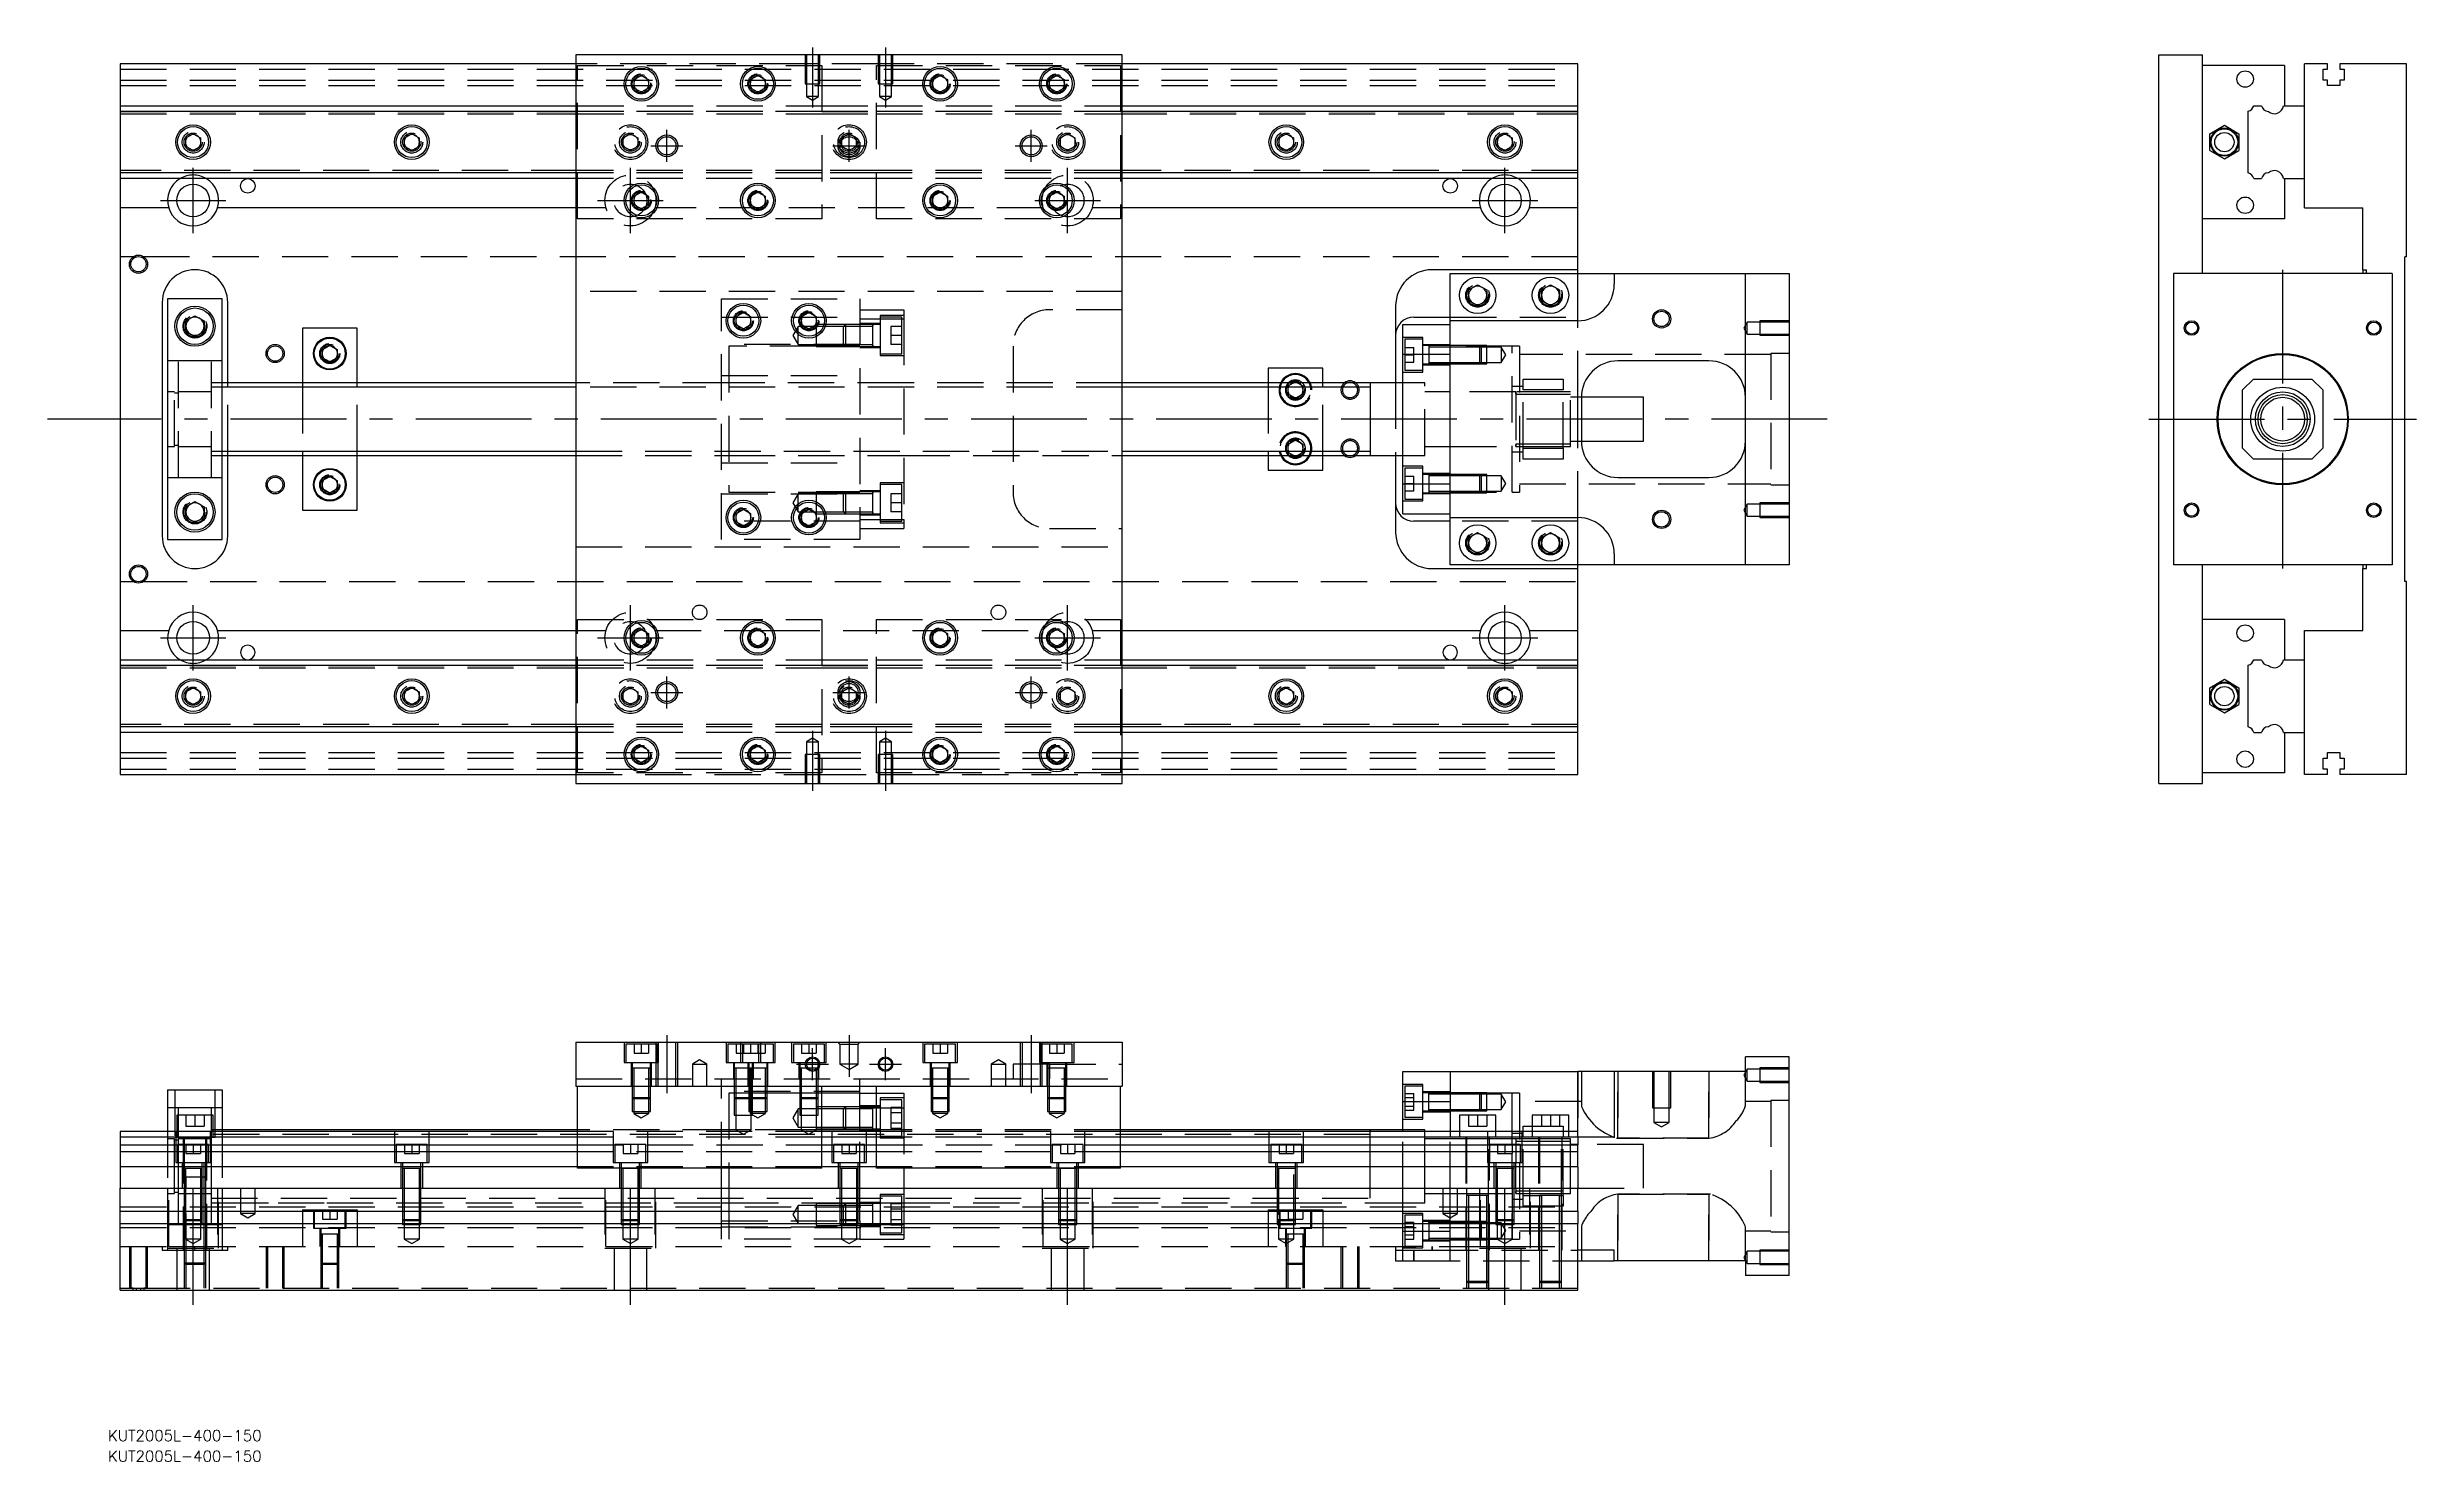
# Model space of a CAD drawing. Extents: x -20 to 630, y -286 to 102.
import ezdxf

# ---------------------------------------------------------------- set-up
doc = ezdxf.new("R2010")
doc.units = 0
doc.linetypes.add('CENTER', pattern=[50.8, 31.75, -6.35, 6.35, -6.35])
doc.linetypes.add('DASHED', pattern=[19.05, 12.7, -6.35])
doc.layers.get('0').update_dxf_attribs({"linetype": 'CONTINUOUS'})
doc.layers.add('CENTER', color=1, linetype='CENTER')
doc.styles.get("Standard").update_dxf_attribs({"font": 'txt.shx', "height": 3, "bigfont": 'bigfont.shx'})

# ---------------------------------------------------------------- blocks, each defined once
blk = doc.blocks.new('*U2')
at = {"color": 7, "linetype": 'CONTINUOUS'}
blk.add_text('KUT2005L-400-150', height=3, dxfattribs=at).set_placement((-3.39, -286.03))
blk = doc.blocks.new('*U3')
at = {"color": 7, "linetype": 'CONTINUOUS'}
blk.add_text('KUT2005L-400-150', height=3, dxfattribs=at).set_placement((-3.39, -280.39))

msp = doc.modelspace()

# ---------------------------------------------------------------- linework, layer by layer
at = {"color": 7, "linetype": 'CONTINUOUS'}
for p, q in [((275, 100), (125, 100)), ((125, 100), (125, -100)), ((275, -100), (275, 100)), ((559.45, -100), (559.45, 100)), ((559.45, 100), (571.45, 100)), ((571.45, 40), (571.45, 100)), ((0, 97.5), (0, 86)), ((125, 97.5), (0, 97.5)), ((141, 93.1547), (143, 94.309402)), ((141, 90.8453), (141, 93.1547)), ((143, 94.309402), (145, 93.1547)), ((145, 93.1547), (145, 90.8453)), ((173, 93.1547), (175, 94.309402)), ((173, 90.8453), (173, 93.1547)), ((175, 94.309402), (177, 93.1547)), ((177, 93.1547), (177, 90.8453)), ((223, 93.1547), (225, 94.309402)), ((223, 90.8453), (223, 93.1547)), ((225, 94.309402), (227, 93.1547)), ((227, 93.1547), (227, 90.8453)), ((255, 93.1547), (257, 94.309402)), ((255, 90.8453), (255, 93.1547)), ((257, 94.309402), (259, 93.1547)), ((259, 93.1547), (259, 90.8453)), ((400, 97.5), (275, 97.5)), ((400, 86), (400, 97.5)), ((593.95, 97), (571.45, 97)), ((593.95, 97), (593.95, 86)), ((599.45, 86), (599.45, 97.5)), ((605.75, 97.5), (599.45, 97.5)), ((604.6, 96), (605.75, 96)), ((604.6, 93), (604.6, 96)), ((605.75, 93), (604.6, 93)), ((605.75, 96), (605.75, 97.5)), ((605.75, 91.5), (605.75, 93)), ((609.15, 91.5), (605.75, 91.5)), ((609.15, 97.5), (609.15, 96)), ((627.45, 97.5), (609.15, 97.5)), ((609.15, 96), (610.3, 96)), ((609.15, 93), (609.15, 91.5)), ((610.3, 93), (609.15, 93)), ((610.3, 96), (610.3, 93)), ((627.45, 44.5), (627.45, 97.5)), ((0, 86), (0, 84.460392)), ((0, 86), (125, 86)), ((143, 89.690598), (141, 90.8453)), ((145, 90.8453), (143, 89.690598)), ((175, 89.690598), (173, 90.8453)), ((177, 90.8453), (175, 89.690598)), ((225, 89.690598), (223, 90.8453)), ((227, 90.8453), (225, 89.690598)), ((257, 89.690598), (255, 90.8453)), ((259, 90.8453), (257, 89.690598)), ((275, 86), (400, 86)), ((400, 84.460392), (400, 86)), ((585.489608, 86), (587.610392, 86)), ((593.631934, 86), (599.45, 86)), ((599.45, 66), (599.45, 86)), ((599.45, 66), (599.45, 86)), ((0, 84.460392), (0, 67.539608)), ((0, 84.460392), (125, 84.460392)), ((18, 77.1547), (20, 78.309402)), ((20, 78.309402), (22, 77.1547)), ((78, 77.1547), (80, 78.309402)), ((80, 78.309402), (82, 77.1547)), ((275, 84.460392), (400, 84.460392)), ((318, 77.1547), (320, 78.309402)), ((320, 78.309402), (322, 77.1547)), ((378, 77.1547), (380, 78.309402)), ((380, 78.309402), (382, 77.1547)), ((400, 67.539608), (400, 84.460392)), ((573.450002, 78.309401), (577.450002, 80.618802)), ((573.450002, 73.690599), (573.450002, 78.309401)), ((577.450002, 80.618802), (581.450002, 78.309401)), ((581.450002, 78.309401), (581.450002, 73.690599)), ((583.95, 67.539608), (583.95, 84.460392)), ((18, 74.8453), (18, 77.1547)), ((20, 73.690598), (18, 74.8453)), ((22, 74.8453), (20, 73.690598)), ((22, 77.1547), (22, 74.8453)), ((78, 74.8453), (78, 77.1547)), ((80, 73.690598), (78, 74.8453)), ((82, 74.8453), (80, 73.690598)), ((82, 77.1547), (82, 74.8453)), ((318, 74.8453), (318, 77.1547)), ((320, 73.690598), (318, 74.8453)), ((322, 74.8453), (320, 73.690598)), ((322, 77.1547), (322, 74.8453)), ((378, 74.8453), (378, 77.1547)), ((380, 73.690598), (378, 74.8453)), ((382, 74.8453), (380, 73.690598)), ((382, 77.1547), (382, 74.8453)), ((573.450002, 73.690599), (577.450002, 71.381198)), ((577.450002, 71.381198), (581.450002, 73.690599)), ((125, 67.539608), (0, 67.539608)), ((0, 67.539608), (0, 66)), ((125, 66), (0, 66)), ((0, 66), (0, 58)), ((400, 67.539608), (275, 67.539608)), ((400, 66), (275, 66)), ((400, 66), (400, 67.539608)), ((400, 58), (400, 66)), ((585.489608, 66), (587.610392, 66)), ((593.631934, 66), (599.45, 66)), ((593.95, 66), (593.95, 55)), ((599.45, 58), (599.45, 66)), ((141, 61.1547), (143, 62.309402)), ((141, 58.8453), (141, 61.1547)), ((143, 57.690598), (141, 58.8453)), ((143, 62.309402), (145, 61.1547)), ((145, 58.8453), (143, 57.690598)), ((145, 61.1547), (145, 58.8453)), ((173, 61.1547), (175, 62.309402)), ((173, 58.8453), (173, 61.1547)), ((175, 57.690598), (173, 58.8453)), ((175, 62.309402), (177, 61.1547)), ((177, 58.8453), (175, 57.690598)), ((177, 61.1547), (177, 58.8453)), ((223, 61.1547), (225, 62.309402)), ((223, 58.8453), (223, 61.1547)), ((225, 57.690598), (223, 58.8453)), ((225, 62.309402), (227, 61.1547)), ((227, 58.8453), (225, 57.690598)), ((227, 61.1547), (227, 58.8453)), ((255, 61.1547), (257, 62.309402)), ((255, 58.8453), (255, 61.1547)), ((257, 57.690598), (255, 58.8453)), ((257, 62.309402), (259, 61.1547)), ((259, 58.8453), (257, 57.690598)), ((259, 61.1547), (259, 58.8453)), ((13.291796, 58), (0, 58)), ((0, 58), (0, -58)), ((125, 58), (26.708204, 58)), ((373.291796, 58), (275, 58)), ((400, 58), (386.708204, 58)), ((400, 41), (400, 58)), ((593.95, 55), (571.45, 55)), ((599.45, 58), (615.45, 58)), ((615.45, 41), (615.45, 58)), ((400, 41), (360, 41)), ((365, 27), (365, 40)), ((365, 40), (410, 40)), ((400, 40), (400, 41)), ((410, 40), (410, 37)), ((410, 40), (446, 40)), ((446, -40), (446, 40)), ((446, 40), (458, 40)), ((458, 40), (458, -40)), ((563.45, 40), (563.45, -40)), ((623.45, 40), (563.45, 40)), ((615.45, 41), (616.45, 41)), ((615.45, 41), (615.45, 40)), ((616.45, 40), (616.45, 41)), ((623.45, 40), (623.45, -40)), ((627.45, 44.5), (626.95, 44.5)), ((626.95, -44.5), (626.95, 44.5)), ((28, 33), (13, 33)), ((13, 33), (13, -33)), ((28, -33), (28, 33)), ((370, 35.443376), (372.5, 36.886752)), ((370, 32.556624), (370, 35.443376)), ((372.5, 31.113248), (370, 32.556624)), ((372.5, 36.886752), (375, 35.443376)), ((375, 32.556624), (372.5, 31.113248)), ((375, 35.443376), (375, 32.556624)), ((390, 35.443376), (392.5, 36.886752)), ((390, 32.556624), (390, 35.443376)), ((392.5, 31.113248), (390, 32.556624)), ((392.5, 36.886752), (395, 35.443376)), ((395, 32.556624), (392.5, 31.113248)), ((395, 35.443376), (395, 32.556624)), ((11.5, 32), (11.5, -32)), ((18, 26.943376), (20.5, 28.386752)), ((18, 24.056624), (18, 26.943376)), ((20.5, 28.386752), (23, 26.943376)), ((23, 26.943376), (23, 24.056624)), ((29.5, 10), (29.5, 32)), ((169, 28.1547), (171, 29.309402)), ((169, 25.8453), (169, 28.1547)), ((171, 29.309402), (173, 28.1547)), ((173, 28.1547), (173, 25.8453)), ((187, 28.1547), (189, 29.309402)), ((187, 25.8453), (187, 28.1547)), ((189, 29.309402), (191, 28.1547)), ((191, 28.1547), (191, 25.8453)), ((350, 31), (350, 10)), ((355, 28), (365, 28)), ((400, 27), (365, 27)), ((365, 17.78342), (365, 27)), ((20.5, 22.613248), (18, 24.056624)), ((23, 24.056624), (20.5, 22.613248)), ((50, 25), (50, 10)), ((65, 25), (50, 25)), ((55.5, 19.1547), (57.5, 20.309402)), ((57.5, 20.309402), (59.5, 19.1547)), ((65, 10), (65, 25)), ((171, 24.690598), (169, 25.8453)), ((173, 25.8453), (171, 24.690598)), ((189, 24.690598), (187, 25.8453)), ((191, 25.8453), (189, 24.690598)), ((206.5, 19.949668), (206.5, 19.950696)), ((352, 17.78342), (352, 26)), ((352, 26), (365, 26)), ((55.5, 16.8453), (55.5, 19.1547)), ((57.5, 15.690598), (55.5, 16.8453)), ((59.5, 16.8453), (57.5, 15.690598)), ((59.5, 19.1547), (59.5, 16.8453)), ((315, 14), (315, 10)), ((330, 14), (315, 14)), ((330, 10), (330, 14)), ((352, -17.78342), (352, 17.78342)), ((352, 17.78342), (365, 17.78342)), ((365, -17.78342), (365, 17.78342)), ((365, -17.78342), (365, 17.78342)), ((436, 16), (411, 16)), ((125, 10), (28, 10)), ((343, 10), (275, 10)), ((321.964102, 10), (322.5, 10.309402)), ((322.5, 10.309402), (323.035898, 10)), ((343, 10.000006), (343, -10.000006)), ((352, 10), (343, 10)), ((585.45, 11), (582.45, 8)), ((582.45, -8), (582.45, 8)), ((585.45, 11), (601.45, 11)), ((604.45, 8), (601.45, 11)), ((604.45, 8), (604.45, -8)), ((401, 6), (401, -6)), ((418, 6), (401, 6)), ((418, -6), (418, 6)), ((401, -6), (418, -6)), ((28, -10), (125, -10)), ((29.5, -32), (29.5, -10)), ((50, -10), (50, -25)), ((65, -25), (65, -10)), ((275, -10), (343, -10)), ((315, -10), (315, -14)), ((322.5, -10.309402), (321.964102, -10)), ((323.035898, -10), (322.5, -10.309402)), ((330, -14), (330, -10)), ((343, -10), (352, -10)), ((350, -10), (350, -31)), ((582.45, -8), (585.45, -11)), ((601.45, -11), (585.45, -11)), ((601.45, -11), (604.45, -8)), ((55.5, -16.8453), (57.5, -15.690598)), ((55.5, -19.1547), (55.5, -16.8453)), ((57.5, -20.309402), (55.5, -19.1547)), ((57.5, -15.690598), (59.5, -16.8453)), ((59.5, -19.1547), (57.5, -20.309402)), ((59.5, -16.8453), (59.5, -19.1547)), ((315, -14), (330, -14)), ((352, -17.78342), (365, -17.78342)), ((352, -26), (352, -17.78342)), ((365, -27), (365, -17.78342)), ((411, -16), (436, -16)), ((18, -24.056624), (20.5, -22.613248)), ((18, -26.943376), (18, -24.056624)), ((20.5, -22.613248), (23, -24.056624)), ((23, -24.056624), (23, -26.943376)), ((50, -25), (65, -25)), ((169, -25.8453), (171, -24.690598)), ((169, -28.1547), (169, -25.8453)), ((171, -24.690598), (173, -25.8453)), ((173, -25.8453), (173, -28.1547)), ((187, -25.8453), (189, -24.690598)), ((187, -28.1547), (187, -25.8453)), ((189, -24.690598), (191, -25.8453)), ((191, -25.8453), (191, -28.1547)), ((206.5, -25.949678), (206.5, -25.94865)), ((352, -26), (365, -26)), ((566.55, -24.499994), (566.55, -24.500852)), ((20.5, -28.386752), (18, -26.943376)), ((23, -26.943376), (20.5, -28.386752)), ((171, -29.309402), (169, -28.1547)), ((173, -28.1547), (171, -29.309402)), ((189, -29.309402), (187, -28.1547)), ((191, -28.1547), (189, -29.309402)), ((365, -28), (355, -28)), ((365, -27), (400, -27)), ((365, -40), (365, -27)), ((370, -32.556624), (372.5, -31.113248)), ((372.5, -31.113248), (375, -32.556624)), ((390, -32.556624), (392.5, -31.113248)), ((392.5, -31.113248), (395, -32.556624)), ((13, -33), (28, -33)), ((370, -35.443376), (370, -32.556624)), ((372.5, -36.886752), (370, -35.443376)), ((375, -35.443376), (372.5, -36.886752)), ((375, -32.556624), (375, -35.443376)), ((390, -35.443376), (390, -32.556624)), ((392.5, -36.886752), (390, -35.443376)), ((395, -35.443376), (392.5, -36.886752)), ((395, -32.556624), (395, -35.443376)), ((410, -37), (410, -40)), ((360, -41), (400, -41)), ((410, -40), (365, -40)), ((400, -41), (400, -40)), ((400, -58), (400, -41)), ((446, -40), (410, -40)), ((458, -40), (446, -40)), ((623.45, -40), (563.45, -40)), ((571.45, -100), (571.45, -40)), ((615.45, -40), (615.45, -41)), ((615.45, -41), (616.45, -41)), ((615.45, -58), (615.45, -41)), ((616.45, -41), (616.45, -40)), ((627.45, -44.5), (626.95, -44.5)), ((627.45, -97.5), (627.45, -44.5)), ((0, -58), (0, -66)), ((0, -58), (13.291796, -58)), ((26.708204, -58), (125, -58)), ((141, -58.8453), (143, -57.690598)), ((143, -57.690598), (145, -58.8453)), ((173, -58.8453), (175, -57.690598)), ((175, -57.690598), (177, -58.8453)), ((223, -58.8453), (225, -57.690598)), ((225, -57.690598), (227, -58.8453)), ((255, -58.8453), (257, -57.690598)), ((257, -57.690598), (259, -58.8453)), ((275, -58), (373.291796, -58)), ((386.708204, -58), (400, -58)), ((400, -66), (400, -58)), ((593.95, -55), (571.45, -55)), ((593.95, -55), (593.95, -66)), ((599.45, -66), (599.45, -58)), ((599.45, -58), (615.45, -58)), ((141, -61.1547), (141, -58.8453)), ((143, -62.309402), (141, -61.1547)), ((145, -61.1547), (143, -62.309402)), ((145, -58.8453), (145, -61.1547)), ((173, -61.1547), (173, -58.8453)), ((175, -62.309402), (173, -61.1547)), ((177, -61.1547), (175, -62.309402)), ((177, -58.8453), (177, -61.1547)), ((223, -61.1547), (223, -58.8453)), ((225, -62.309402), (223, -61.1547)), ((227, -61.1547), (225, -62.309402)), ((227, -58.8453), (227, -61.1547)), ((255, -61.1547), (255, -58.8453)), ((257, -62.309402), (255, -61.1547)), ((259, -61.1547), (257, -62.309402)), ((259, -58.8453), (259, -61.1547)), ((0, -66), (0, -67.539608)), ((0, -66), (125, -66)), ((0, -67.539608), (0, -84.460392)), ((0, -67.539608), (125, -67.539608)), ((275, -66), (400, -66)), ((275, -67.539608), (400, -67.539608)), ((400, -67.539608), (400, -66)), ((400, -84.460392), (400, -67.539608)), ((573.450002, -73.690599), (577.450002, -71.381198)), ((577.450002, -71.381198), (581.450002, -73.690599)), ((583.95, -84.460392), (583.95, -67.539608)), ((585.489608, -66), (587.610392, -66)), ((593.631934, -66), (599.45, -66)), ((599.45, -86), (599.45, -66)), ((599.45, -86), (599.45, -66)), ((18, -74.8453), (20, -73.690598)), ((18, -77.1547), (18, -74.8453)), ((20, -78.309402), (18, -77.1547)), ((20, -73.690598), (22, -74.8453)), ((22, -77.1547), (20, -78.309402)), ((22, -74.8453), (22, -77.1547)), ((78, -74.8453), (80, -73.690598)), ((78, -77.1547), (78, -74.8453)), ((80, -78.309402), (78, -77.1547)), ((80, -73.690598), (82, -74.8453)), ((82, -77.1547), (80, -78.309402)), ((82, -74.8453), (82, -77.1547)), ((318, -74.8453), (320, -73.690598)), ((318, -77.1547), (318, -74.8453)), ((320, -78.309402), (318, -77.1547)), ((320, -73.690598), (322, -74.8453)), ((322, -77.1547), (320, -78.309402)), ((322, -74.8453), (322, -77.1547)), ((378, -74.8453), (380, -73.690598)), ((378, -77.1547), (378, -74.8453)), ((380, -78.309402), (378, -77.1547)), ((380, -73.690598), (382, -74.8453)), ((382, -77.1547), (380, -78.309402)), ((382, -74.8453), (382, -77.1547)), ((573.450002, -78.309401), (573.450002, -73.690599)), ((581.450002, -73.690599), (581.450002, -78.309401)), ((0, -84.460392), (0, -86)), ((125, -84.460392), (0, -84.460392)), ((400, -84.460392), (275, -84.460392)), ((400, -86), (400, -84.460392)), ((573.450002, -78.309401), (577.450002, -80.618802)), ((577.450002, -80.618802), (581.450002, -78.309401)), ((125, -86), (0, -86)), ((0, -86), (0, -97.5)), ((141, -90.8453), (143, -89.690598)), ((141, -93.1547), (141, -90.8453)), ((143, -89.690598), (145, -90.8453)), ((145, -90.8453), (145, -93.1547)), ((173, -90.8453), (175, -89.690598)), ((173, -93.1547), (173, -90.8453)), ((175, -89.690598), (177, -90.8453)), ((177, -90.8453), (177, -93.1547)), ((223, -90.8453), (225, -89.690598)), ((223, -93.1547), (223, -90.8453)), ((225, -89.690598), (227, -90.8453)), ((227, -90.8453), (227, -93.1547)), ((255, -90.8453), (257, -89.690598)), ((255, -93.1547), (255, -90.8453)), ((257, -89.690598), (259, -90.8453)), ((259, -90.8453), (259, -93.1547)), ((400, -86), (275, -86)), ((400, -97.5), (400, -86)), ((585.489608, -86), (587.610392, -86)), ((593.631934, -86), (599.45, -86)), ((593.95, -86), (593.95, -97)), ((599.45, -97.5), (599.45, -86)), ((0, -97.5), (125, -97.5)), ((143, -94.309402), (141, -93.1547)), ((145, -93.1547), (143, -94.309402)), ((175, -94.309402), (173, -93.1547)), ((177, -93.1547), (175, -94.309402)), ((225, -94.309402), (223, -93.1547)), ((227, -93.1547), (225, -94.309402)), ((257, -94.309402), (255, -93.1547)), ((259, -93.1547), (257, -94.309402)), ((275, -97.5), (400, -97.5)), ((593.95, -97), (571.45, -97)), ((605.75, -97.5), (599.45, -97.5)), ((604.6, -93), (605.75, -93)), ((604.6, -96), (604.6, -93)), ((605.75, -96), (604.6, -96)), ((605.75, -91.5), (609.15, -91.5)), ((605.75, -93), (605.75, -91.5)), ((605.75, -97.5), (605.75, -96)), ((609.15, -91.5), (609.15, -93)), ((609.15, -93), (610.3, -93)), ((609.15, -96), (609.15, -97.5)), ((610.3, -96), (609.15, -96)), ((627.45, -97.5), (609.15, -97.5)), ((610.3, -93), (610.3, -96)), ((125, -100), (275, -100)), ((559.45, -100), (571.45, -100)), ((125, -170.98), (125, -182.98)), ((125, -170.98), (275, -170.98)), ((275, -170.98), (275, -182.98)), ((446, -178.98), (446, -174.98)), ((458, -174.98), (446, -174.98)), ((458, -234.98), (458, -174.98)), ((191.500006, -178.08), (191.229838, -178.08)), ((352, -187.19658), (352, -178.98)), ((352, -178.98), (365, -178.98)), ((365, -178.98), (400, -178.98)), ((365, -178.98), (365, -195.48)), ((400, -195.48), (400, -178.98)), ((410, -178.98), (400, -178.98)), ((410, -178.98), (410, -196.98)), ((446, -178.98), (410, -178.98)), ((13, -183.98), (28, -183.98)), ((13, -183.98), (13, -195.48)), ((28, -183.98), (28, -195.48)), ((125, -182.98), (275, -182.98)), ((125.5, -205.48), (125.5, -182.98)), ((192.5, -205.48), (192.5, -182.98)), ((203, -195.48), (203, -182.98)), ((203, -184.98), (207.5, -184.98)), ((207.5, -205.48), (207.5, -182.98)), ((274.5, -205.48), (274.5, -182.98)), ((352, -187.19658), (365, -187.19658)), ((352, -195.48), (352, -187.19658)), ((359.1, -184.802326), (359.1, -184.803182)), ((125.5, -194.98), (28, -194.98)), ((343, -194.98), (274.5, -194.98)), ((343, -194.98), (342.995, -194.98)), ((343, -194.979994), (343, -195.48)), ((343, -194.980502), (343, -194.98)), ((343.005, -194.98), (343, -194.98)), ((352, -194.98), (343, -194.98)), ((343, -195.477168), (343, -194.980502)), ((377.5, -190.98), (367.5, -190.98)), ((367.5, -190.98), (367.5, -195.48)), ((377.5, -195.48), (377.5, -190.98)), ((397.5, -190.98), (387.5, -190.98)), ((387.5, -190.98), (387.5, -195.48)), ((397.5, -195.48), (397.5, -190.98)), ((0, -195.48), (0, -197.019608)), ((125.5, -195.48), (0, -195.48)), ((125.5, -197.019608), (0, -197.019608)), ((0, -197.019608), (0, -199.140392)), ((0, -199.140392), (125.5, -199.140392)), ((0, -199.140392), (0, -201.050532)), ((125.5, -201.050532), (0, -201.050532)), ((0, -201.050532), (0, -205.161934)), ((207.5, -195.48), (192.5, -195.48)), ((207.5, -197.019608), (192.5, -197.019608)), ((192.5, -199.140392), (207.5, -199.140392)), ((207.5, -201.050532), (192.5, -201.050532)), ((400, -195.48), (274.5, -195.48)), ((400, -197.019608), (274.5, -197.019608)), ((274.5, -199.140392), (400, -199.140392)), ((400, -201.050532), (274.5, -201.050532)), ((400, -197.019608), (400, -195.48)), ((410, -196.98), (400, -196.98)), ((400, -197.019608), (400, -199.140392)), ((400, -201.050532), (400, -199.140392)), ((400, -205.161934), (400, -201.050532)), ((0, -205.161934), (0, -210.98)), ((125.5, -205.161934), (0, -205.161934)), ((17.9, -207.98), (17.499994, -207.98)), ((192.5, -205.48), (125.5, -205.48)), ((207.5, -205.161934), (192.5, -205.161934)), ((274.5, -205.48), (207.5, -205.48)), ((400, -205.161934), (274.5, -205.161934)), ((400, -205.161934), (400, -210.98)), ((0, -210.98), (400, -210.98)), ((0, -217.28), (0, -210.98)), ((23, -217.28), (23, -210.98002)), ((395.500006, -212.98), (389.499994, -212.98)), ((390, -212.98), (390, -220.68)), ((395, -220.68), (395, -212.98)), ((400, -217.28), (400, -210.98)), ((0, -217.28), (400, -217.28)), ((0, -220.68), (0, -217.28)), ((0, -220.68), (400, -220.68)), ((0, -238.98), (0, -220.68)), ((18, -220.68), (18, -220.98)), ((22.1, -219.98), (22.1, -217.28)), ((359.1, -220.157664), (359.1, -220.55767)), ((359.1, -220.55767), (359.1, -220.68)), ((390, -220.68), (390, -227.97998)), ((395, -227.97998), (395, -220.68)), ((400, -217.28), (400, -220.68)), ((400, -238.98), (400, -220.68)), ((359.1, -222.515624), (359.1, -222.799714)), ((359.1, -224.75767), (359.1, -225.157674)), ((390, -227.98), (390, -236.98)), ((395, -236.98), (395, -227.98)), ((410, -227.98), (400, -227.98)), ((400, -230.98), (410, -230.98)), ((410, -230.98), (410, -227.98)), ((446, -230.98), (410, -230.98)), ((446, -230.98), (446, -234.98)), ((0, -238.98), (400, -238.98)), ((458, -234.98), (446, -234.98))]:
    msp.add_line(p, q, dxfattribs=at)
at = {"color": 3, "linetype": 'DASHED'}
for p, q in [((188.000006, 100), (188.000006, 92)), ((188.35, 100), (188.35, 92)), ((191.65, 92), (191.65, 100)), ((191.999994, 92), (191.999994, 100)), ((208.000006, 100), (208.000006, 92)), ((208.35, 100), (208.35, 92)), ((211.65, 92), (211.65, 100)), ((211.999994, 92), (211.999994, 100)), ((0, 96), (400, 96)), ((0, 93), (400, 93)), ((0, 91.5), (400, 91.5)), ((188.000006, 97.5), (125, 97.5)), ((125.5, 97), (192.5, 97)), ((125.5, 55), (125.5, 97)), ((145.483582, 92.286038), (145.5, 92)), ((177.483582, 92.286038), (177.5, 92)), ((191.999994, 97.5), (188.000006, 97.5)), ((188.000006, 92), (191.999994, 92)), ((188.35, 92), (188.35, 88.5)), ((191.65, 88.5), (191.65, 92)), ((208.000006, 97.5), (191.999994, 97.5)), ((192.5, 97), (192.5, 55)), ((207.5, 97), (274.5, 97)), ((207.5, 55), (207.5, 97)), ((211.999994, 97.5), (208.000006, 97.5)), ((208.000006, 92), (211.999994, 92)), ((208.35, 92), (208.35, 88.5)), ((211.65, 88.5), (211.65, 92)), ((275, 97.5), (211.999994, 97.5)), ((222.5, 92), (222.518502, 92.303588)), ((254.5, 92), (254.512884, 92.253488)), ((274.5, 97), (274.5, 55)), ((125, 86), (125.5, 86)), ((125.5, 86), (192.5, 86)), ((191.65, 88.5), (188.35, 88.5)), ((188.35, 88.5), (190, 87.547372)), ((190, 87.547372), (191.65, 88.5)), ((192.5, 86), (207.5, 86)), ((207.5, 86), (274.5, 86)), ((211.65, 88.5), (208.35, 88.5)), ((208.35, 88.5), (210, 87.547372)), ((210, 87.547372), (211.65, 88.5)), ((274.5, 86), (275, 86)), ((0, 84.403994), (125.5, 84.403994)), ((0, 83.8), (125.5, 83.8)), ((125, 84.460392), (125.5, 84.460392)), ((125.5, 84.460392), (192.5, 84.460392)), ((192.5, 84.403994), (125.5, 84.403994)), ((125.5, 83.8), (192.5, 83.8)), ((138, 77.1547), (140, 78.309402)), ((140, 78.309402), (142, 77.1547)), ((192.5, 84.460392), (207.5, 84.460392)), ((192.5, 84.403994), (207.5, 84.403994)), ((192.5, 83.8), (207.5, 83.8)), ((198, 77.1547), (200, 78.309402)), ((200, 78.309402), (202, 77.1547)), ((207.5, 84.460392), (274.5, 84.460392)), ((274.5, 84.403994), (207.5, 84.403994)), ((207.5, 83.8), (274.5, 83.8)), ((258, 77.1547), (260, 78.309402)), ((260, 78.309402), (262, 77.1547)), ((274.5, 84.460392), (275, 84.460392)), ((274.5, 84.403994), (400, 84.403994)), ((274.5, 83.8), (400, 83.8)), ((17.5, 76), (17.534018, 76.411016)), ((82.483582, 76.286038), (82.5, 76)), ((138, 74.8453), (138, 77.1547)), ((140, 73.690598), (138, 74.8453)), ((142, 74.8453), (140, 73.690598)), ((142, 77.1547), (142, 74.8453)), ((142.483582, 76.286038), (142.5, 76)), ((198, 74.8453), (198, 77.1547)), ((200, 73.690598), (198, 74.8453)), ((202, 74.8453), (200, 73.690598)), ((202, 77.1547), (202, 74.8453)), ((202.483582, 76.286038), (202.5, 76)), ((257.5, 76), (257.534018, 76.411016)), ((258, 74.8453), (258, 77.1547)), ((260, 73.690598), (258, 74.8453)), ((262, 74.8453), (260, 73.690598)), ((262, 77.1547), (262, 74.8453)), ((317.5, 76), (317.534018, 76.411016)), ((382.483582, 76.286038), (382.5, 76)), ((125.5, 68.2), (0, 68.2)), ((125.5, 67.596006), (0, 67.596006)), ((125.5, 67.539608), (125, 67.539608)), ((125.5, 66), (125, 66)), ((192.5, 68.2), (125.5, 68.2)), ((192.5, 67.596006), (125.5, 67.596006)), ((192.5, 67.539608), (125.5, 67.539608)), ((192.5, 66), (125.5, 66)), ((207.5, 68.2), (192.5, 68.2)), ((207.5, 67.596006), (192.5, 67.596006)), ((207.5, 67.539608), (192.5, 67.539608)), ((207.5, 66), (192.5, 66)), ((274.5, 68.2), (207.5, 68.2)), ((274.5, 67.596006), (207.5, 67.596006)), ((274.5, 67.539608), (207.5, 67.539608)), ((274.5, 66), (207.5, 66)), ((400, 68.2), (274.5, 68.2)), ((400, 67.596006), (274.5, 67.596006)), ((275, 67.539608), (274.5, 67.539608)), ((275, 66), (274.5, 66)), ((145.483582, 60.286038), (145.5, 60)), ((177.483582, 60.286038), (177.5, 60)), ((222.5, 60), (222.518502, 60.303588)), ((254.5, 60), (254.512884, 60.253488)), ((125.5, 58), (125, 58)), ((133.291796, 58), (125.5, 58)), ((192.5, 55), (125.5, 55)), ((253.291796, 58), (146.708204, 58)), ((274.5, 55), (207.5, 55)), ((274.5, 58), (266.708204, 58)), ((275, 58), (274.5, 58)), ((4.359688, 44.5), (0, 44.5)), ((400, 44.5), (5.640312, 44.5)), ((400, 28), (400, 40)), ((275, 35), (125, 35)), ((165, -33), (165, 33)), ((165, 33), (203, 33)), ((203, 33), (203, -33)), ((375.477798, 34.364306), (375.5, 34)), ((395.477798, 34.364306), (395.5, 34)), ((165, 28), (203, 28)), ((168.5, 27), (168.518502, 27.303588)), ((191.483582, 27.286038), (191.5, 27)), ((203, 30), (215, 30)), ((203, 27.495454), (215, 27.495454)), ((208.5, 26.249674), (203, 26.249674)), ((208.5, 28.449674), (208.5, 17.449674)), ((215, 28.449674), (208.5, 28.449674)), ((214.5, 27.949674), (208.5, 27.949674)), ((214.5, 17.949674), (214.5, 27.949674)), ((215, 30), (215, 27.495454)), ((215, 27.495454), (215, -27.495454)), ((275, 30), (255, 30)), ((365, 28), (400, 28)), ((400, 27), (400, 28)), ((400, 6), (400, 27)), ((446.5, 26.65), (445.547372, 25)), ((446.5, 23.35), (446.5, 26.65)), ((450, 26.65), (446.5, 26.65)), ((450, 26.999994), (450, 23.000006)), ((458, 26.999994), (450, 26.999994)), ((458, 26.65), (450, 26.65)), ((23.477798, 25.864306), (23.5, 25.5)), ((203, 20.5), (165, 20.5)), ((167, 20), (167, -20)), ((191, 20), (167, 20)), ((186, 25.449674), (184.556624, 22.949674)), ((184.556624, 22.949674), (186, 20.449674)), ((186, 20.449674), (186, 25.449674)), ((187.583494, 25.449674), (186, 25.449674)), ((186, 20.449674), (191, 20.449674)), ((187.59475, 25.439464), (187.583494, 25.449674)), ((190.416436, 25.449674), (187.583494, 25.449674)), ((190.416506, 25.449674), (190.32061, 25.367214)), ((191, 25.449674), (190.416436, 25.449674)), ((191.268656, 25.949668), (191, 25.949668)), ((191, 25.8453), (191, 25.5)), ((191, 25.5), (191, 25.112542)), ((198.49998, 25.449674), (191, 25.449674)), ((191, 25.112542), (191, 23.25)), ((191, 23.25), (191, 22.691578)), ((191, 22.691578), (191, 19.949678)), ((191, 20.449674), (198.49998, 20.449674)), ((198.949674, 20), (191, 20)), ((191, 19.949678), (198.99998, 19.949678)), ((191.541516, 25.949668), (191.268656, 25.949668)), ((193.118168, 25.949668), (191.541516, 25.949668)), ((193.632418, 25.949668), (193.118168, 25.949668)), ((198.99998, 25.949668), (193.632418, 25.949668)), ((199, 25.949674), (198.5, 25.449674)), ((198.5, 20.449674), (198.5, 25.449674)), ((203, 25.449674), (198.5, 25.449674)), ((198.5, 20.449674), (203, 20.449674)), ((198.5, 20.449674), (199, 19.949674)), ((203, 20), (198.949674, 20)), ((203, 25.949668), (198.999994, 25.949668)), ((198.999994, 19.949678), (203, 19.949678)), ((199, 25.949674), (199, 19.949674)), ((203, 25.949674), (199, 25.949674)), ((199, 19.949674), (203, 19.949674)), ((203, 19.649674), (208.5, 19.649674)), ((206.505, 25.949674), (203.00002, 25.949674)), ((206.5, 25.449674), (203.00002, 25.449674)), ((203.00002, 20.449674), (206.5, 20.449674)), ((203.00002, 19.949674), (206.505, 19.949674)), ((208.5, 25.949674), (206.495, 25.949674)), ((206.495, 19.949674), (208.5, 19.949674)), ((206.5, 25.599876), (206.5, 25.949674)), ((206.5, 25.949674), (206.5, 25.599876)), ((206.5, 20.29947), (206.5, 25.599876)), ((206.5, 19.949674), (206.5, 20.29947)), ((206.5, 20.29947), (206.5, 19.949674)), ((211.5, 25.449674), (211.5, 22.949674)), ((214.5, 25.449674), (211.5, 25.449674)), ((214.5, 22.949674), (211.5, 22.949674)), ((211.5, 22.949674), (211.5, 20.449674)), ((214.5, 20.449674), (211.5, 20.449674)), ((245, 20), (245, -20)), ((357.5, 22.42767), (352, 22.42767)), ((352.5, 21.92767), (352.5, 13.42767)), ((357.5, 21.92767), (352.5, 21.92767)), ((352.5, 19.67767), (355, 19.67767)), ((355, 17.67767), (355, 19.67767)), ((357.5, 12.92767), (357.5, 22.42767)), ((365, 20.42767), (357.5, 20.42767)), ((359.1, 20.17767), (357.5, 20.17767)), ((359.1, 20.17767), (359.095, 20.17767)), ((359.1, 20.17767), (359.1, 19.92022)), ((359.105, 20.17767), (359.1, 20.17767)), ((364.99998, 20.17767), (359.1, 20.17767)), ((359.1, 19.92022), (359.1, 15.435068)), ((364.99998, 19.77767), (359.1, 19.77767)), ((365, 17.78342), (365, 26)), ((373.1, 20.17767), (365, 20.17767)), ((373.1, 20.177664), (365, 20.177664)), ((382, 20), (365, 20)), ((373.5, 19.77767), (365, 19.77767)), ((373.1, 15.17767), (373.1, 20.17767)), ((373.5, 19.77767), (373.1, 20.17767)), ((375, 20.177664), (373.10002, 20.177664)), ((373.5, 19.77767), (373.5, 15.57767)), ((375, 19.77767), (373.50002, 19.77767)), ((375, 15.177674), (375, 20.177664)), ((379, 19.77767), (375, 19.77767)), ((379, 19.77767), (379, 15.57767)), ((380.212436, 17.67767), (379, 19.77767)), ((382, -20), (382, 20)), ((384, 20), (382, 20)), ((384, 20), (384, -20)), ((445.547372, 25), (446.5, 23.35)), ((446.5, 23.35), (450, 23.35)), ((450, 23.35), (458, 23.35)), ((450, 23.000006), (458, 23.000006)), ((16, 16), (13, 16)), ((16, -16), (16, 16)), ((25, 16), (16, 16)), ((25, -16), (25, 16)), ((28, 16), (25, 16)), ((55, 18), (55.012884, 18.253488)), ((208.5, 17.949674), (214.5, 17.949674)), ((208.5, 17.449674), (215, 17.449674)), ((352.5, 17.67767), (355, 17.67767)), ((352.5, 15.67767), (355, 15.67767)), ((352.5, 13.42767), (357.5, 13.42767)), ((355, 15.67767), (355, 17.67767)), ((357.5, 15.17767), (359.1, 15.17767)), ((357.5, 14.92767), (365, 14.92767)), ((359.095, 15.17767), (359.1, 15.17767)), ((359.1, 15.57767), (364.99998, 15.57767)), ((359.1, 15.435068), (359.1, 15.17767)), ((359.1, 15.17767), (359.105, 15.17767)), ((359.1, 15.17767), (364.99998, 15.17767)), ((365, 15.57767), (373.5, 15.57767)), ((365, 15.177674), (373.1, 15.177674)), ((365, 15.17767), (373.1, 15.17767)), ((373.1, 15.17767), (373.5, 15.57767)), ((373.10002, 15.177674), (375, 15.177674)), ((373.50002, 15.57767), (375, 15.57767)), ((375, 15.57767), (379, 15.57767)), ((379, 15.57767), (380.212436, 17.67767)), ((453, 17.75), (384, 17.75)), ((453, 18), (453, -18)), ((458, 18), (453, 18)), ((14.85, 7.5), (13, 7.5)), ((14.85, -7.5), (14.85, 7.5)), ((16, 7.15), (14.85, 7.15)), ((25, 7.5), (16, 7.5)), ((28, 10), (25, 10)), ((28, 8.75), (25, 8.75)), ((29.5, 8.75), (29.5, 10)), ((29.5, -8.75), (29.5, 8.75)), ((50, 10), (50, 8.75)), ((50, 8.75), (50, -8.75)), ((65, 8.75), (65, 10)), ((65, -8.75), (65, 8.75)), ((167, 10), (125, 10)), ((275, 8.75), (125, 8.75)), ((165, 12), (203, 12)), ((215, 10), (167, 10)), ((275, 10), (215, 10)), ((315, 10), (315, 8.75)), ((315, 8.75), (315, -8.75)), ((320.5, 9.1547), (321.964102, 10)), ((320.5, 8.75), (320.5, 9.1547)), ((320.5, 6.8453), (320.5, 8.75)), ((322.5, 5.690598), (320.5, 6.8453)), ((324.5, 6.8453), (322.5, 5.690598)), ((323.035898, 10), (324.5, 9.1547)), ((324.5, 9.1547), (324.5, 8.75)), ((324.5, 8.75), (324.5, 6.8453)), ((324.983582, 8.286038), (325, 8)), ((330, 8.75), (330, 10)), ((330, -8.75), (330, 8.75)), ((343, 10), (342.995, 10)), ((343.005, 10), (343, 10)), ((350, 10), (350, -10)), ((352, 12.92767), (357.5, 12.92767)), ((358, 10), (352, 10)), ((358, -10), (358, 10)), ((365, 7.5), (358, 7.5)), ((383.005, 7.5), (365, 7.5)), ((385, 9), (382, 9)), ((396, 7.5), (382.995, 7.5)), ((383, 6.950984), (383, 7.5)), ((383, 7.5), (383, 6.951128)), ((383, 6.951128), (383, -6.950984)), ((396, 6.75), (383, 6.75)), ((385, 11), (396, 11)), ((385, 8), (385, 11)), ((396, 8), (385, 8)), ((385, -8), (385, 8)), ((396, 11), (396, 8)), ((396, -8), (396, 8)), ((398, 7.5), (396, 7.5)), ((398, 6.75), (396, 6.75)), ((398, -7.5), (398, 7.5)), ((401, 6), (398, 6)), ((400, -6), (400, 6)), ((320.5, -6.8453), (322.5, -5.690598)), ((322.5, -5.690598), (324.5, -6.8453)), ((398, -6), (401, -6)), ((400, -27), (400, -6)), ((13, -7.5), (14.85, -7.5)), ((14.85, -7.15), (16, -7.15)), ((16, -7.5), (25, -7.5)), ((25, -8.75), (28, -8.75)), ((25, -10), (28, -10)), ((29.5, -10), (29.5, -8.75)), ((50, -8.75), (50, -10)), ((65, -10), (65, -8.75)), ((125, -8.75), (275, -8.75)), ((125, -10), (167, -10)), ((165, -12), (203, -12)), ((167, -10), (215, -10)), ((215, -10), (275, -10)), ((315, -8.75), (315, -10)), ((320, -8), (320.018502, -7.696412)), ((320.5, -8.75), (320.5, -6.8453)), ((320.5, -9.1547), (320.5, -8.75)), ((321.964102, -10), (320.5, -9.1547)), ((324.5, -9.1547), (323.035898, -10)), ((324.5, -6.8453), (324.5, -8.75)), ((324.5, -8.75), (324.5, -9.1547)), ((330, -10), (330, -8.75)), ((342.995, -10), (343, -10)), ((343, -10), (343.005, -10)), ((352, -10), (358, -10)), ((357.5, -12.92767), (352, -12.92767)), ((357.5, -22.42767), (357.5, -12.92767)), ((358, -7.5), (365, -7.5)), ((365, -7.5), (383.005, -7.5)), ((382, -9), (385, -9)), ((382.995, -7.5), (396, -7.5)), ((383, -6.75), (396, -6.75)), ((383, -7.499332), (383, -6.950962)), ((383, -6.950984), (383, -7.5)), ((383, -7.5), (383, -7.499332)), ((385, -8), (396, -8)), ((385, -11), (385, -8)), ((396, -11), (385, -11)), ((396, -6.75), (398, -6.75)), ((396, -7.5), (398, -7.5)), ((396, -8), (396, -11)), ((13, -16), (16, -16)), ((16, -16), (25, -16)), ((25, -16), (28, -16)), ((59.983582, -17.713962), (60, -18)), ((208.5, -17.449674), (208.5, -28.449674)), ((215, -17.449674), (208.5, -17.449674)), ((214.5, -17.949674), (208.5, -17.949674)), ((214.5, -27.949674), (214.5, -17.949674)), ((352.5, -13.42767), (352.5, -21.92767)), ((357.5, -13.42767), (352.5, -13.42767)), ((352.5, -15.67767), (355, -15.67767)), ((352.5, -17.67767), (355, -17.67767)), ((355, -17.67767), (355, -15.67767)), ((355, -19.67767), (355, -17.67767)), ((365, -14.92767), (357.5, -14.92767)), ((359.1, -15.17767), (357.5, -15.17767)), ((359.1, -15.17767), (359.095, -15.17767)), ((359.1, -15.17767), (359.1, -15.435118)), ((364.99998, -15.17767), (359.1, -15.17767)), ((359.105, -15.17767), (359.1, -15.17767)), ((359.1, -15.435118), (359.1, -19.920272)), ((364.99998, -15.57767), (359.1, -15.57767)), ((373.1, -15.17767), (365, -15.17767)), ((373.1, -15.177674), (365, -15.177674)), ((373.5, -15.57767), (365, -15.57767)), ((365, -26), (365, -17.78342)), ((373.1, -20.17767), (373.1, -15.17767)), ((373.5, -15.57767), (373.1, -15.17767)), ((375, -15.177674), (373.10002, -15.177674)), ((373.5, -15.57767), (373.5, -19.77767)), ((375, -15.57767), (373.50002, -15.57767)), ((375, -20.177664), (375, -15.177674)), ((379, -15.57767), (375, -15.57767)), ((379, -15.57767), (379, -19.77767)), ((380.212436, -17.67767), (379, -15.57767)), ((379, -19.77767), (380.212436, -17.67767)), ((384, -17.75), (453, -17.75)), ((453, -18), (458, -18)), ((17.5, -25.5), (17.520026, -25.153944)), ((165, -20.5), (203, -20.5)), ((167, -20), (191, -20)), ((186, -20.449674), (184.556624, -22.949674)), ((184.556624, -22.949674), (186, -25.449674)), ((186, -25.449674), (186, -20.449674)), ((191, -20.449674), (186, -20.449674)), ((186, -25.449674), (187.583654, -25.449674)), ((187.583654, -25.449674), (190.416258, -25.449674)), ((190.416258, -25.449674), (191, -25.449674)), ((191, -19.949678), (191, -22.691578)), ((198.99998, -19.949678), (191, -19.949678)), ((191, -20), (198.949674, -20)), ((198.49998, -20.449674), (191, -20.449674)), ((191, -22.691578), (191, -23.25)), ((191, -23.25), (191, -25.112542)), ((191, -25.112542), (191, -25.5)), ((191, -25.449674), (198.49998, -25.449674)), ((191, -25.5), (191, -25.8453)), ((191, -25.949668), (191.268656, -25.949668)), ((191.268656, -25.949668), (191.541516, -25.949668)), ((191.541516, -25.949668), (193.118168, -25.949668)), ((193.118168, -25.949668), (193.632418, -25.949668)), ((193.632418, -25.949668), (198.99998, -25.949668)), ((199, -19.949674), (198.5, -20.449674)), ((198.5, -25.449674), (198.5, -20.449674)), ((203, -20.449674), (198.5, -20.449674)), ((198.5, -25.449674), (203, -25.449674)), ((198.5, -25.449674), (199, -25.949674)), ((198.949674, -20), (203, -20)), ((203, -19.949678), (198.999994, -19.949678)), ((198.999994, -25.949668), (203, -25.949668)), ((199, -19.949674), (199, -25.949674)), ((203, -19.949674), (199, -19.949674)), ((199, -25.949674), (203, -25.949674)), ((208.5, -19.649674), (203, -19.649674)), ((206.505, -19.949674), (203.00002, -19.949674)), ((206.5, -20.449674), (203.00002, -20.449674)), ((203.00002, -25.449674), (206.5, -25.449674)), ((203.00002, -25.949674), (206.505, -25.949674)), ((208.5, -19.949674), (206.495, -19.949674)), ((206.495, -25.949674), (208.5, -25.949674)), ((206.5, -20.29947), (206.5, -19.949674)), ((206.5, -19.949674), (206.5, -20.29947)), ((206.5, -25.599876), (206.5, -20.29947)), ((206.5, -25.949674), (206.5, -25.599876)), ((206.5, -25.599876), (206.5, -25.949674)), ((211.5, -20.449674), (211.5, -22.949674)), ((214.5, -20.449674), (211.5, -20.449674)), ((214.5, -22.949674), (211.5, -22.949674)), ((211.5, -22.949674), (211.5, -25.449674)), ((214.5, -25.449674), (211.5, -25.449674)), ((352, -22.42767), (357.5, -22.42767)), ((352.5, -19.67767), (355, -19.67767)), ((352.5, -21.92767), (357.5, -21.92767)), ((357.5, -20.17767), (359.1, -20.17767)), ((357.5, -20.42767), (365, -20.42767)), ((359.095, -20.17767), (359.1, -20.17767)), ((359.1, -19.77767), (364.99998, -19.77767)), ((359.1, -19.920272), (359.1, -20.17767)), ((359.1, -20.17767), (364.99998, -20.17767)), ((359.1, -20.17767), (359.105, -20.17767)), ((365, -19.77767), (373.5, -19.77767)), ((365, -20), (382, -20)), ((365, -20.177664), (373.1, -20.177664)), ((365, -20.17767), (373.1, -20.17767)), ((373.1, -20.17767), (373.5, -19.77767)), ((373.10002, -20.177664), (375, -20.177664)), ((373.50002, -19.77767), (375, -19.77767)), ((375, -19.77767), (379, -19.77767)), ((382, -20), (384, -20)), ((446.5, -23.35), (445.547372, -25)), ((445.547372, -25), (446.5, -26.65)), ((446.5, -26.65), (446.5, -23.35)), ((450, -23.35), (446.5, -23.35)), ((450, -23.000006), (450, -26.999994)), ((458, -23.000006), (450, -23.000006)), ((458, -23.35), (450, -23.35)), ((203, -28), (165, -28)), ((168.5, -27), (168.518502, -26.696412)), ((186.5, -27), (186.518502, -26.696412)), ((203, -26.249674), (208.5, -26.249674)), ((203, -27.495454), (215, -27.495454)), ((203, -30), (215, -30)), ((208.5, -27.949674), (214.5, -27.949674)), ((208.5, -28.449674), (215, -28.449674)), ((215, -27.495454), (215, -30)), ((255, -30), (275, -30)), ((400, -28), (365, -28)), ((400, -28), (400, -27)), ((400, -40), (400, -28)), ((446.5, -26.65), (450, -26.65)), ((450, -26.65), (458, -26.65)), ((450, -26.999994), (458, -26.999994)), ((125, -35), (275, -35)), ((203, -33), (165, -33)), ((375.477798, -33.635694), (375.5, -34)), ((395.477798, -33.635694), (395.5, -34)), ((0, -44.5), (4.359688, -44.5)), ((5.640312, -44.5), (400, -44.5)), ((125, -58), (125.5, -58)), ((125.5, -97), (125.5, -55)), ((125.5, -55), (192.5, -55)), ((125.5, -58), (133.291796, -58)), ((146.708204, -58), (170.691578, -58)), ((170.691578, -58), (171.25, -58)), ((171.25, -58), (173.112542, -58)), ((173.112542, -58), (173.5, -58)), ((173.5, -58), (174.359688, -58)), ((174.359688, -58), (174.464102, -58)), ((174.464102, -58), (175.535898, -58)), ((175.535898, -58), (175.640312, -58)), ((175.640312, -58), (176.5, -58)), ((176.5, -58), (176.887458, -58)), ((176.887458, -58), (178.75, -58)), ((178.75, -58), (179.308422, -58)), ((179.308422, -58), (253.291796, -58)), ((192.5, -55), (192.5, -97)), ((207.5, -55), (274.5, -55)), ((207.5, -97), (207.5, -55)), ((266.708204, -58), (274.5, -58)), ((274.5, -55), (274.5, -97)), ((274.5, -58), (275, -58)), ((140.5, -60), (140.512884, -59.746512)), ((177.483582, -59.713962), (177.5, -60)), ((227.483582, -59.713962), (227.5, -60)), ((254.5, -60), (254.512884, -59.746512)), ((0, -67.596006), (125.5, -67.596006)), ((0, -68.2), (125.5, -68.2)), ((125, -66), (125.5, -66)), ((125, -67.539608), (125.5, -67.539608)), ((125.5, -66), (192.5, -66)), ((125.5, -67.539608), (192.5, -67.539608)), ((192.5, -67.596006), (125.5, -67.596006)), ((125.5, -68.2), (192.5, -68.2)), ((192.5, -66), (207.5, -66)), ((192.5, -67.539608), (207.5, -67.539608)), ((192.5, -67.596006), (207.5, -67.596006)), ((192.5, -68.2), (207.5, -68.2)), ((207.5, -66), (274.5, -66)), ((207.5, -67.539608), (274.5, -67.539608)), ((274.5, -67.596006), (207.5, -67.596006)), ((207.5, -68.2), (274.5, -68.2)), ((274.5, -66), (275, -66)), ((274.5, -67.539608), (275, -67.539608)), ((274.5, -67.596006), (400, -67.596006)), ((274.5, -68.2), (400, -68.2)), ((17.5, -76), (17.534018, -75.588984)), ((77.5, -76), (77.534018, -75.588984)), ((138, -74.8453), (140, -73.690598)), ((138, -77.1547), (138, -74.8453)), ((140, -78.309402), (138, -77.1547)), ((140, -73.690598), (142, -74.8453)), ((142, -77.1547), (140, -78.309402)), ((142, -74.8453), (142, -77.1547)), ((142.483582, -75.713962), (142.5, -76)), ((198, -74.8453), (200, -73.690598)), ((198, -77.1547), (198, -74.8453)), ((200, -78.309402), (198, -77.1547)), ((200, -73.690598), (202, -74.8453)), ((202, -77.1547), (200, -78.309402)), ((202, -74.8453), (202, -77.1547)), ((202.483582, -75.713962), (202.5, -76)), ((258, -74.8453), (260, -73.690598)), ((258, -77.1547), (258, -74.8453)), ((260, -78.309402), (258, -77.1547)), ((260, -73.690598), (262, -74.8453)), ((262, -77.1547), (260, -78.309402)), ((262, -74.8453), (262, -77.1547)), ((262.483582, -75.713962), (262.5, -76)), ((322.483582, -75.713962), (322.5, -76)), ((382.483582, -75.713962), (382.5, -76)), ((125.5, -83.8), (0, -83.8)), ((125.5, -84.403994), (0, -84.403994)), ((125.5, -84.460392), (125, -84.460392)), ((192.5, -83.8), (125.5, -83.8)), ((192.5, -84.403994), (125.5, -84.403994)), ((192.5, -84.460392), (125.5, -84.460392)), ((207.5, -83.8), (192.5, -83.8)), ((207.5, -84.403994), (192.5, -84.403994)), ((207.5, -84.460392), (192.5, -84.460392)), ((274.5, -83.8), (207.5, -83.8)), ((274.5, -84.403994), (207.5, -84.403994)), ((274.5, -84.460392), (207.5, -84.460392)), ((400, -83.8), (274.5, -83.8)), ((400, -84.403994), (274.5, -84.403994)), ((275, -84.460392), (274.5, -84.460392)), ((125.5, -86), (125, -86)), ((192.5, -86), (125.5, -86)), ((190, -87.547372), (188.35, -88.5)), ((188.35, -88.5), (191.65, -88.5)), ((188.35, -88.5), (188.35, -92)), ((191.65, -88.5), (190, -87.547372)), ((191.65, -92), (191.65, -88.5)), ((207.5, -86), (192.5, -86)), ((274.5, -86), (207.5, -86)), ((210, -87.547372), (208.35, -88.5)), ((208.35, -88.5), (211.65, -88.5)), ((208.35, -88.5), (208.35, -92)), ((211.65, -88.5), (210, -87.547372)), ((211.65, -92), (211.65, -88.5)), ((275, -86), (274.5, -86)), ((0, -91.5), (400, -91.5)), ((0, -93), (400, -93)), ((0, -96), (400, -96)), ((125, -97.5), (188.000006, -97.5)), ((192.5, -97), (125.5, -97)), ((145.483582, -91.713962), (145.5, -92)), ((177.483582, -91.713962), (177.5, -92)), ((191.999994, -92), (188.000006, -92)), ((188.000006, -92), (188.000006, -100)), ((188.000006, -97.5), (191.999994, -97.5)), ((188.35, -92), (188.35, -100)), ((191.65, -100), (191.65, -92)), ((191.999994, -100), (191.999994, -92)), ((191.999994, -97.5), (208.000006, -97.5)), ((274.5, -97), (207.5, -97)), ((211.999994, -92), (208.000006, -92)), ((208.000006, -92), (208.000006, -100)), ((208.000006, -97.5), (211.999994, -97.5)), ((208.35, -92), (208.35, -100)), ((211.65, -100), (211.65, -92)), ((211.999994, -100), (211.999994, -92)), ((211.999994, -97.5), (275, -97.5)), ((222.5, -92), (222.518502, -91.696412)), ((259.483582, -91.713962), (259.5, -92)), ((138.25, -170.98), (138.25, -176.48)), ((147.25, -171.48), (138.75, -171.48)), ((138.75, -171.48), (138.75, -176.48)), ((141, -171.48), (141, -173.98)), ((141, -173.98), (143, -173.98)), ((143, -171.48), (143, -173.98)), ((143, -173.98), (145, -173.98)), ((145, -171.48), (145, -173.98)), ((147.000006, -170.98), (147.000006, -171.48)), ((147.000006, -171.48), (147.000006, -176.48)), ((147.25, -176.48), (147.25, -171.48)), ((147.5, -170.98), (147.5, -182.98)), ((147.75, -176.48), (147.75, -170.98)), ((152.5, -182.98), (152.5, -170.98)), ((152.999994, -182.98), (152.999994, -170.98)), ((166.25, -170.98), (166.25, -176.48)), ((170.75, -171.48), (166.75, -171.48)), ((166.75, -171.48), (166.75, -176.48)), ((169, -171.48), (169, -173.98)), ((169, -173.98), (171, -173.98)), ((170.25, -170.98), (170.25, -176.48)), ((179.25, -171.48), (170.75, -171.48)), ((170.75, -171.48), (170.75, -176.48)), ((171, -171.48), (171, -173.98)), ((171, -173.98), (173, -173.98)), ((173, -171.48), (173, -173.98)), ((173, -173.98), (175, -173.98)), ((175, -171.48), (175, -173.98)), ((175, -173.98), (177, -173.98)), ((175.25, -176.48), (175.25, -171.48)), ((175.75, -176.48), (175.75, -170.98)), ((177, -171.48), (177, -173.98)), ((179.25, -176.48), (179.25, -171.48)), ((179.75, -176.48), (179.75, -170.98)), ((184.25, -170.98), (184.25, -176.48)), ((193.25, -171.48), (184.75, -171.48)), ((184.75, -171.48), (184.75, -176.48)), ((187, -171.48), (187, -173.98)), ((187, -173.98), (189, -173.98)), ((189, -171.48), (189, -173.98)), ((189, -173.98), (191, -173.98)), ((191, -171.48), (191, -173.98)), ((193.25, -176.48), (193.25, -171.48)), ((193.75, -176.48), (193.75, -170.98)), ((197.5, -171.48), (197, -170.98)), ((197.5, -171.48), (197.5, -176.98)), ((197.5, -171.48), (202.5, -171.48)), ((202.5, -171.48), (203, -170.98)), ((202.5, -176.98), (202.5, -171.48)), ((220.25, -170.98), (220.25, -176.48)), ((229.25, -171.48), (220.75, -171.48)), ((220.75, -171.48), (220.75, -176.48)), ((223, -171.48), (223, -173.98)), ((223, -173.98), (225, -173.98)), ((225, -171.48), (225, -173.98)), ((225, -173.98), (227, -173.98)), ((227, -171.48), (227, -173.98)), ((229.25, -176.48), (229.25, -171.48)), ((229.75, -176.48), (229.75, -170.98)), ((247.000006, -170.98), (247.000006, -182.98)), ((247.5, -170.98), (247.5, -182.98)), ((252.25, -170.98), (252.25, -176.48)), ((252.5, -182.98), (252.5, -170.98)), ((261.25, -171.48), (252.75, -171.48)), ((252.75, -171.48), (252.75, -176.48)), ((252.999994, -171.48), (252.999994, -170.98)), ((252.999994, -176.48), (252.999994, -171.48)), ((255, -171.48), (255, -173.98)), ((255, -173.98), (257, -173.98)), ((257, -171.48), (257, -173.98)), ((257, -173.98), (259, -173.98)), ((259, -171.48), (259, -173.98)), ((261.25, -176.48), (261.25, -171.48)), ((261.75, -176.48), (261.75, -170.98)), ((125, -180.98), (275, -180.98)), ((138.25, -176.48), (147.75, -176.48)), ((140.25, -176.48), (140.25, -182.98)), ((140.5, -176.48), (140.5, -178.08)), ((140.5, -178.075), (140.5, -178.08)), ((145.5, -178.08), (140.5, -178.08)), ((140.5, -178.08), (140.5, -178.085)), ((140.5, -178.08), (140.5, -182.97998)), ((140.9, -178.08), (140.9, -182.97998)), ((145.1, -182.97998), (145.1, -178.08)), ((145.242602, -178.08), (145.5, -178.08)), ((145.5, -178.08), (145.5, -176.48)), ((145.5, -178.08), (145.5, -178.075)), ((145.5, -178.085), (145.5, -178.08)), ((145.5, -182.97998), (145.5, -178.08)), ((145.75, -182.98), (145.75, -176.48)), ((147.000006, -176.48), (147.000006, -182.98)), ((159, -175.8253), (157, -176.98)), ((157, -176.98), (159, -176.98)), ((157, -176.98), (157, -182.98)), ((161, -176.98), (159, -175.8253)), ((159, -176.98), (161, -176.98)), ((161, -182.98), (161, -176.98)), ((165, -182.98), (165, -180.98)), ((166.25, -176.48), (170.25, -176.48)), ((168.25, -176.48), (168.25, -180.98)), ((168.5, -176.48), (168.5, -178.08)), ((168.5, -178.075), (168.5, -178.08)), ((168.5, -178.08), (168.757448, -178.08)), ((173.5, -178.08), (168.5, -178.08)), ((168.5, -178.08), (168.5, -180.97998)), ((168.5, -178.08), (168.5, -178.085)), ((168.5, -180.98), (168.5, -182.98)), ((168.500006, -180.98), (168.500006, -182.98)), ((168.9, -178.08), (168.9, -186.48)), ((170.25, -176.48), (179.75, -176.48)), ((172.25, -176.48), (172.25, -182.98)), ((172.5, -176.48), (172.5, -178.08)), ((172.5, -178.075), (172.5, -178.08)), ((177.5, -178.08), (172.5, -178.08)), ((172.5, -178.08), (172.5, -178.085)), ((172.5, -178.08), (172.5, -182.97998)), ((172.9, -178.08), (172.9, -186.48)), ((173.1, -186.48), (173.1, -178.08)), ((173.499994, -182.98), (173.499994, -180.98)), ((173.5, -178.08), (173.5, -176.48)), ((173.5, -178.08), (173.5, -178.075)), ((173.5, -180.97998), (173.5, -178.08)), ((173.5, -178.085), (173.5, -178.08)), ((173.5, -182.98), (173.5, -180.98)), ((173.75, -180.98), (173.75, -176.48)), ((177.1, -186.48), (177.1, -178.08)), ((177.5, -178.08), (177.5, -176.48)), ((177.5, -178.08), (177.5, -178.075)), ((177.5, -178.085), (177.5, -178.08)), ((177.5, -182.97998), (177.5, -178.08)), ((177.75, -182.98), (177.75, -176.48)), ((184.25, -176.48), (193.75, -176.48)), ((186.25, -176.48), (186.25, -180.98)), ((186.5, -176.48), (186.5, -178.08)), ((186.5, -178.075), (186.5, -178.08)), ((191.5, -178.08), (186.5, -178.08)), ((186.5, -178.08), (186.5, -178.085)), ((186.5, -178.08), (186.5, -180.97998)), ((186.5, -180.98), (186.5, -182.98)), ((186.500006, -180.98), (186.500006, -182.98)), ((186.9, -178.08), (186.9, -186.48)), ((186.9, -180.98), (191.1, -180.98)), ((191.1, -186.48), (191.1, -178.08)), ((191.242602, -178.08), (191.5, -178.08)), ((191.499994, -182.98), (191.499994, -180.98)), ((191.5, -177.667386), (191.5, -176.48)), ((191.5, -178.08), (191.5, -177.667386)), ((191.5, -178.08), (191.5, -178.075)), ((191.5, -178.085), (191.5, -178.08)), ((191.5, -178.302876), (191.5, -178.08)), ((191.5, -180.97998), (191.5, -178.302876)), ((191.5, -182.98), (191.5, -180.98)), ((191.75, -180.98), (191.75, -176.48)), ((202.5, -176.98), (197.5, -176.98)), ((197.5, -176.98), (200, -178.423376)), ((200, -178.423376), (202.5, -176.98)), ((203, -182.98), (203, -180.98)), ((220.25, -176.48), (229.75, -176.48)), ((222.25, -176.48), (222.25, -182.98)), ((222.5, -176.48), (222.5, -178.08)), ((222.5, -178.075), (222.5, -178.08)), ((227.5, -178.08), (222.5, -178.08)), ((222.5, -178.08), (222.5, -178.085)), ((222.5, -178.08), (222.5, -182.97998)), ((222.9, -178.08), (222.9, -186.48)), ((227.1, -186.48), (227.1, -178.08)), ((227.5, -178.08), (227.5, -176.48)), ((227.5, -178.08), (227.5, -178.075)), ((227.5, -178.085), (227.5, -178.08)), ((227.5, -182.97998), (227.5, -178.08)), ((227.75, -182.98), (227.75, -176.48)), ((241, -175.8253), (239, -176.98)), ((239, -176.98), (241, -176.98)), ((239, -176.98), (239, -182.98)), ((243, -176.98), (241, -175.8253)), ((241, -176.98), (243, -176.98)), ((243, -182.98), (243, -176.98)), ((245, -176.98), (245, -180.98)), ((255, -176.98), (245, -176.98)), ((252.25, -176.48), (261.75, -176.48)), ((252.999994, -182.98), (252.999994, -176.48)), ((254.25, -176.48), (254.25, -182.98)), ((254.5, -176.48), (254.5, -178.08)), ((254.5, -178.075), (254.5, -178.08)), ((259.5, -178.08), (254.5, -178.08)), ((254.5, -178.08), (254.5, -182.97998)), ((254.5, -178.08), (254.5, -178.085)), ((254.9, -178.08), (254.9, -186.48)), ((255, -176.98), (275, -176.98)), ((255, -180.98), (255, -176.98)), ((255, -176.98), (255, -178.08)), ((255, -178.08), (255, -180.98)), ((259.1, -186.48), (259.1, -178.08)), ((259.5, -178.08), (259.5, -176.48)), ((259.5, -178.08), (259.5, -178.075)), ((259.5, -182.97998), (259.5, -178.08)), ((259.5, -178.085), (259.5, -178.08)), ((259.75, -182.98), (259.75, -176.48)), ((400, -178.98), (400, -195.48)), ((401, -178.98), (401, -188.274836)), ((411, -197.294786), (411, -178.98)), ((411, -178.98), (411, -197.294786)), ((420.500006, -178.98), (420.500006, -188.98)), ((420.9, -178.98), (420.9, -188.98)), ((425.1, -188.98), (425.1, -178.98)), ((425.499994, -188.98), (425.499994, -178.98)), ((436, -178.98), (436, -197.294786)), ((436, -197.294786), (436, -178.98)), ((446.5, -178.33), (445.547372, -179.98)), ((445.547372, -179.98), (446.5, -181.63)), ((446, -188.274836), (446, -178.98)), ((446.5, -181.63), (446.5, -178.33)), ((450, -178.33), (446.5, -178.33)), ((446.5, -181.63), (450, -181.63)), ((450, -177.980006), (450, -181.979994)), ((458, -177.980006), (450, -177.980006)), ((458, -178.33), (450, -178.33)), ((450, -181.63), (458, -181.63)), ((450, -181.979994), (458, -181.979994)), ((15, -183.98), (15, -196.98)), ((26, -196.98), (26, -183.98)), ((140.5, -182.98), (140.5, -186.08)), ((140.5, -186.08), (145.5, -186.08)), ((140.5, -186.08), (140.9, -186.48)), ((140.500006, -182.98), (140.500006, -186.080006)), ((140.500006, -186.08002), (140.500006, -189.98)), ((140.9, -182.98), (140.9, -186.48)), ((145.1, -186.48), (140.9, -186.48)), ((140.9, -186.48002), (140.9, -189.98)), ((145.1, -186.48), (145.1, -182.98)), ((145.1, -186.48), (145.5, -186.08)), ((145.1, -189.98), (145.1, -186.48002)), ((145.499994, -186.080006), (145.499994, -182.98)), ((145.499994, -189.98), (145.499994, -186.08002)), ((145.5, -186.08), (145.5, -182.98)), ((165, -205.48), (165, -182.98)), ((203, -184.48), (165, -184.48)), ((167, -184.98), (167, -203.98)), ((168.5, -184.98), (167, -184.98)), ((168.5, -182.98), (168.5, -186.08)), ((168.9, -184.98), (168.5, -184.98)), ((168.5, -186.08), (172.5, -186.08)), ((168.5, -186.08), (168.9, -186.48)), ((168.500006, -182.98), (168.500006, -186.080006)), ((168.500006, -186.08002), (168.500006, -190.98)), ((172.5, -184.98), (168.9, -184.98)), ((172.500006, -186.48), (168.9, -186.48)), ((168.9, -186.48002), (168.9, -190.98)), ((172.5, -182.98), (172.5, -186.08)), ((172.9, -184.98), (172.5, -184.98)), ((172.5, -186.08), (177.5, -186.08)), ((172.5, -186.08), (172.9, -186.48)), ((172.500006, -182.98), (172.500006, -186.080006)), ((172.500006, -186.08002), (172.500006, -189.98)), ((172.9, -186.48), (172.500006, -186.48)), ((173.1, -184.98), (172.9, -184.98)), ((177.1, -186.48), (172.9, -186.48)), ((172.9, -186.48002), (172.9, -189.98)), ((173.5, -184.98), (173.1, -184.98)), ((173.1, -186.48), (173.5, -186.08)), ((173.1, -190.98), (173.1, -186.48002)), ((173.499994, -186.080006), (173.499994, -182.98)), ((173.499994, -186.48), (173.499994, -186.08002)), ((173.499994, -189.98), (173.499994, -186.48)), ((173.5, -186.08), (173.5, -182.98)), ((177.1, -184.98), (173.5, -184.98)), ((177.5, -184.98), (177.1, -184.98)), ((177.1, -186.48), (177.5, -186.08)), ((177.1, -189.98), (177.1, -186.48002)), ((177.499994, -186.080006), (177.499994, -182.98)), ((177.499994, -189.98), (177.499994, -186.08002)), ((177.5, -186.08), (177.5, -182.98)), ((186.5, -184.98), (177.5, -184.98)), ((186.5, -182.98), (186.5, -186.08)), ((186.9, -184.98), (186.5, -184.98)), ((186.5, -186.08), (191.5, -186.08)), ((186.5, -186.08), (186.9, -186.48)), ((186.500006, -182.98), (186.500006, -186.080006)), ((186.500006, -186.08002), (186.500006, -190.98)), ((191.1, -184.98), (186.9, -184.98)), ((191.1, -186.48), (186.9, -186.48)), ((186.9, -186.48002), (186.9, -190.98)), ((191.5, -184.98), (191.1, -184.98)), ((191.1, -186.48), (191.5, -186.08)), ((191.1, -190.98), (191.1, -186.48002)), ((191.499994, -186.080006), (191.499994, -182.98)), ((191.499994, -190.98), (191.499994, -186.08002)), ((191.5, -186.08), (191.5, -182.98)), ((192.5, -184.98), (191.5, -184.98)), ((203, -184.98), (192.5, -184.98)), ((208.5, -188.43), (203, -188.43)), ((207.5, -184.98), (215, -184.98)), ((208.5, -186.23), (208.5, -197.23)), ((215, -186.23), (208.5, -186.23)), ((214.5, -186.73), (208.5, -186.73)), ((214.5, -196.73), (214.5, -186.73)), ((215, -184.98), (215, -188.98)), ((222.5, -182.98), (222.5, -186.08)), ((222.5, -186.08), (227.5, -186.08)), ((222.5, -186.08), (222.9, -186.48)), ((222.500006, -182.98), (222.500006, -186.080006)), ((222.500006, -186.08002), (222.500006, -189.98)), ((227.1, -186.48), (222.9, -186.48)), ((222.9, -186.48002), (222.9, -189.98)), ((227.1, -186.48), (227.5, -186.08)), ((227.1, -189.98), (227.1, -186.48002)), ((227.499994, -186.080006), (227.499994, -182.98)), ((227.499994, -189.98), (227.499994, -186.08002)), ((227.5, -186.08), (227.5, -182.98)), ((254.5, -182.98), (254.5, -186.08)), ((254.5, -186.08), (259.5, -186.08)), ((254.5, -186.08), (254.9, -186.48)), ((254.500006, -182.98), (254.500006, -186.080006)), ((254.500006, -186.08002), (254.500006, -189.98)), ((259.1, -186.48), (254.9, -186.48)), ((254.9, -186.48002), (254.9, -189.98)), ((259.1, -186.48), (259.5, -186.08)), ((259.1, -189.98), (259.1, -186.48002)), ((259.499994, -186.080006), (259.499994, -182.98)), ((259.499994, -189.98), (259.499994, -186.08002)), ((259.5, -186.08), (259.5, -182.98)), ((357.5, -182.55233), (352, -182.55233)), ((352.5, -183.05233), (352.5, -187.30233)), ((357.5, -183.05233), (352.5, -183.05233)), ((352.5, -184.99293), (355, -184.99293)), ((352.5, -186.14763), (355, -186.14763)), ((352.5, -187.30233), (352.5, -191.55233)), ((352.5, -188.457032), (355, -188.457032)), ((355, -186.14763), (355, -184.99293)), ((355, -188.457032), (355, -186.14763)), ((355, -189.611732), (355, -188.457032)), ((357.5, -187.30233), (357.5, -182.55233)), ((365, -184.55233), (357.5, -184.55233)), ((359.105, -184.80233), (357.5, -184.80233)), ((357.5, -192.05233), (357.5, -187.30233)), ((364.99998, -184.80233), (359.095, -184.80233)), ((359.1, -184.80233), (359.1, -185.05978)), ((359.1, -189.80233), (359.1, -184.80233)), ((364.99998, -185.20233), (359.1, -185.20233)), ((373.1, -184.80233), (365, -184.80233)), ((373.100006, -184.802336), (365, -184.802336)), ((373.27767, -184.98), (365, -184.98)), ((373.5, -185.20233), (365, -185.20233)), ((373.1, -187.30233), (373.1, -184.80233)), ((373.5, -185.20233), (373.1, -184.80233)), ((373.1, -189.80233), (373.1, -187.30233)), ((375, -184.802336), (373.10002, -184.802336)), ((382, -184.98), (373.27767, -184.98)), ((373.5, -185.20233), (373.5, -187.30233)), ((373.5, -187.30233), (373.5, -189.40233)), ((375, -185.20233), (373.50002, -185.20233)), ((375, -189.802326), (375, -184.802336)), ((379, -185.20233), (375, -185.20233)), ((379, -185.20233), (379, -187.30233)), ((380.212436, -187.30233), (379, -185.20233)), ((379, -187.30233), (379, -189.40233)), ((379, -189.40233), (380.212436, -187.30233)), ((382, -195.48), (382, -184.98)), ((384, -184.98), (382, -184.98)), ((384, -184.98), (384, -224.98)), ((401, -187.23), (384, -187.23)), ((401, -188.274836), (401.035862, -188.603408)), ((453, -187.23), (446, -187.23)), ((453, -186.98), (453, -222.98)), ((458, -186.98), (453, -186.98)), ((16, -188.98), (13, -188.98)), ((25.5, -190.98), (15.5, -190.98)), ((15.5, -190.98), (15.5, -195.48)), ((16, -190.98), (16, -188.98)), ((25, -188.98), (16, -188.98)), ((16, -195.48), (16, -190.98)), ((18, -190.98), (18, -193.98)), ((18, -193.98), (20.5, -193.98)), ((20.5, -190.98), (20.5, -193.98)), ((20.5, -193.98), (23, -193.98)), ((23, -190.98), (23, -193.98)), ((25, -190.98), (25, -188.98)), ((28, -188.98), (25, -188.98)), ((25, -195.48), (25, -190.98)), ((25.5, -194.98), (25, -194.98)), ((25.5, -195.48), (25.5, -190.98)), ((28, -194.98), (25.5, -194.98)), ((167, -194.98), (125.5, -194.98)), ((140.500006, -189.98), (145.499994, -189.98)), ((140.9, -189.98), (140.9, -190.48)), ((145.1, -190.48), (140.9, -190.48)), ((140.9, -190.48), (143, -191.692436)), ((143, -191.692436), (145.1, -190.48)), ((145.1, -190.48), (145.1, -189.98)), ((168.9, -194.98), (167, -194.98)), ((168.500006, -190.98), (173.499994, -190.98)), ((168.9, -190.98), (168.9, -194.98)), ((173.1, -194.98), (168.9, -194.98)), ((168.9, -194.98), (171, -196.192436)), ((171, -196.192436), (173.1, -194.98)), ((172.500006, -189.98), (177.499994, -189.98)), ((172.9, -189.98), (172.9, -190.48)), ((177.1, -190.48), (172.9, -190.48)), ((172.9, -190.48), (175, -191.692436)), ((173.1, -194.98), (173.1, -190.98)), ((186.9, -194.98), (173.1, -194.98)), ((173.499994, -190.98), (173.499994, -189.98)), ((175, -191.692436), (177.1, -190.48)), ((177.1, -190.48), (177.1, -189.98)), ((186, -189.23), (184.556624, -191.73)), ((184.556624, -191.73), (186, -194.23)), ((186, -194.23), (186, -189.23)), ((191, -189.23), (186, -189.23)), ((186, -194.23), (191, -194.23)), ((186.500006, -190.98), (191.499994, -190.98)), ((186.9, -190.98), (186.9, -194.98)), ((191.1, -194.98), (186.9, -194.98)), ((186.9, -194.98), (189, -196.192436)), ((189, -196.192436), (191.1, -194.98)), ((191, -188.730006), (191, -190.848124)), ((191.499994, -188.730006), (191, -188.730006)), ((198.49998, -189.23), (191, -189.23)), ((191, -190.848124), (191, -190.983818)), ((191, -190.983818), (191, -194.729994)), ((191, -194.23), (198.49998, -194.23)), ((191, -194.729994), (198.99998, -194.729994)), ((191.1, -194.98), (191.1, -190.98)), ((203, -194.98), (191.1, -194.98)), ((192.5, -188.730006), (191.499994, -188.730006)), ((198.99998, -188.730006), (192.5, -188.730006)), ((199, -188.73), (198.5, -189.23)), ((198.5, -194.23), (198.5, -189.23)), ((206.5, -189.23), (198.5, -189.23)), ((198.5, -194.23), (206.5, -194.23)), ((198.5, -194.23), (199, -194.73)), ((203, -188.730006), (198.999994, -188.730006)), ((199, -188.73), (199, -194.73)), ((203, -188.73), (199, -188.73)), ((199, -194.729994), (203, -194.729994)), ((199, -194.73), (203, -194.73)), ((203, -188.98), (207.5, -188.98)), ((207.5, -194.98), (203, -194.98)), ((203, -195.03), (208.5, -195.03)), ((206.5, -188.73), (203.00002, -188.73)), ((203.00002, -194.73), (206.5, -194.73)), ((206.5, -188.73), (206.495, -188.73)), ((206.495, -194.73), (206.5, -194.73)), ((206.5, -194.73), (206.5, -188.73)), ((206.505, -188.73), (206.5, -188.73)), ((207.5, -188.73), (206.5, -188.73)), ((206.5, -194.73), (206.505, -194.73)), ((206.5, -194.73), (207.5, -194.73)), ((208.5, -188.73), (207.5, -188.73)), ((207.5, -188.98), (215, -188.98)), ((207.5, -194.73), (208.5, -194.73)), ((208.5, -194.98), (207.5, -194.98)), ((215, -194.98), (208.5, -194.98)), ((211.5, -188.843248), (211.5, -190.286624)), ((214.5, -188.843248), (211.5, -188.843248)), ((214.5, -190.286624), (211.5, -190.286624)), ((211.5, -190.286624), (211.5, -193.173376)), ((211.5, -193.173376), (211.5, -194.616752)), ((214.5, -193.173376), (211.5, -193.173376)), ((214.5, -194.616752), (211.5, -194.616752)), ((215, -188.98), (215, -205.48)), ((274.5, -194.98), (215, -194.98)), ((222.500006, -189.98), (227.499994, -189.98)), ((222.9, -189.98), (222.9, -190.48)), ((227.1, -190.48), (222.9, -190.48)), ((222.9, -190.48), (225, -191.692436)), ((225, -191.692436), (227.1, -190.48)), ((227.1, -190.48), (227.1, -189.98)), ((254.500006, -189.98), (259.499994, -189.98)), ((254.9, -189.98), (254.9, -190.48)), ((259.1, -190.48), (254.9, -190.48)), ((254.9, -190.48), (257, -191.692436)), ((257, -191.692436), (259.1, -190.48)), ((259.1, -190.48), (259.1, -189.98)), ((352, -192.05233), (357.5, -192.05233)), ((358, -194.98), (352, -194.98)), ((352.5, -189.611732), (355, -189.611732)), ((352.5, -191.55233), (357.5, -191.55233)), ((357.5, -189.80233), (359.105, -189.80233)), ((357.5, -190.05233), (365, -190.05233)), ((358, -204.98), (358, -194.98)), ((358, -204.98), (358, -194.98)), ((359.095, -189.80233), (364.99998, -189.80233)), ((359.1, -189.40233), (364.99998, -189.40233)), ((365, -189.40233), (373.5, -189.40233)), ((365, -189.802326), (373.100006, -189.802326)), ((365, -189.80233), (373.1, -189.80233)), ((370, -190.98), (370, -193.98)), ((370, -193.98), (372.5, -193.98)), ((372.5, -190.98), (372.5, -193.98)), ((372.5, -193.98), (375, -193.98)), ((373.1, -189.80233), (373.5, -189.40233)), ((373.10002, -189.802326), (375, -189.802326)), ((373.50002, -189.40233), (375, -189.40233)), ((375, -189.40233), (379, -189.40233)), ((375, -190.98), (375, -193.98)), ((385, -193.98), (387.5, -193.98)), ((385, -195.48), (385, -193.98)), ((387.5, -193.98), (390, -193.98)), ((390, -190.98), (390, -193.98)), ((390, -193.98), (392.5, -193.98)), ((392.5, -190.98), (392.5, -193.98)), ((392.5, -193.98), (395, -193.98)), ((395, -190.98), (395, -193.98)), ((395, -193.98), (396, -193.98)), ((396, -193.98), (396, -195.48)), ((420.500006, -188.98), (425.499994, -188.98)), ((420.9, -188.98), (420.9, -192.98)), ((425.1, -192.98), (420.9, -192.98)), ((420.9, -192.98), (423, -194.192436)), ((423, -194.192436), (425.1, -192.98)), ((425.1, -192.98), (425.1, -188.98)), ((13, -195.48), (13, -210.98)), ((14.85, -197.48), (13, -197.48)), ((14.85, -204.98), (14.85, -197.48)), ((16, -197.83), (14.85, -197.83)), ((15, -196.98), (26, -196.98)), ((15.25, -195.48), (15.25, -203.98)), ((15.5, -195.48), (15.5, -196.98)), ((24.25, -198.98), (15.75, -198.98)), ((15.75, -198.98), (15.75, -203.98)), ((16, -197.019608), (16, -195.48)), ((16, -198.98), (16, -197.019608)), ((17.5, -197.48), (16, -197.48)), ((16, -203.98), (16, -198.98)), ((17.25, -196.98), (17.25, -227.98)), ((17.5, -196.98), (17.5, -198.98)), ((23.5, -197.48), (17.5, -197.48)), ((17.5, -198.98), (17.5, -203.98)), ((18, -198.98), (18, -201.48)), ((18, -201.48), (20, -201.48)), ((20, -198.98), (20, -201.48)), ((20, -201.48), (22, -201.48)), ((22, -198.98), (22, -201.48)), ((23.5, -198.98), (23.5, -196.98)), ((25, -197.48), (23.5, -197.48)), ((23.5, -203.98), (23.5, -198.98)), ((23.75, -227.98), (23.75, -196.98)), ((24.25, -203.98), (24.25, -198.98)), ((24.75, -203.98), (24.75, -195.48)), ((25, -197.019608), (25, -195.48)), ((343, -196.23), (25, -196.23)), ((25, -204.98), (25, -197.019608)), ((25.5, -196.98), (25.5, -195.48)), ((28, -195.48), (28, -210.98)), ((75.25, -195.48), (75.25, -203.98)), ((84.25, -198.98), (75.75, -198.98)), ((75.75, -198.98), (75.75, -203.98)), ((78, -198.98), (78, -201.48)), ((78, -201.48), (80, -201.48)), ((80, -198.98), (80, -201.48)), ((80, -201.48), (82, -201.48)), ((82, -198.98), (82, -201.48)), ((84.25, -203.98), (84.25, -198.98)), ((84.75, -203.98), (84.75, -195.48)), ((192.5, -195.48), (125.5, -195.48)), ((192.5, -197.019608), (125.5, -197.019608)), ((125.5, -199.140392), (192.5, -199.140392)), ((192.5, -201.050532), (125.5, -201.050532)), ((135.25, -195.48), (135.25, -203.98)), ((144.25, -198.98), (135.75, -198.98)), ((135.75, -198.98), (135.75, -203.98)), ((138, -198.98), (138, -201.48)), ((138, -201.48), (140, -201.48)), ((140, -198.98), (140, -201.48)), ((140, -201.48), (142, -201.48)), ((142, -198.98), (142, -201.48)), ((144.25, -203.98), (144.25, -198.98)), ((144.75, -203.98), (144.75, -195.48)), ((195.25, -195.48), (195.25, -203.98)), ((204.25, -198.98), (195.75, -198.98)), ((195.75, -198.98), (195.75, -203.98)), ((198, -198.98), (198, -201.48)), ((198, -201.48), (200, -201.48)), ((200, -198.98), (200, -201.48)), ((200, -201.48), (202, -201.48)), ((202, -198.98), (202, -201.48)), ((203, -210.98), (203, -195.48)), ((204.25, -203.98), (204.25, -198.98)), ((204.75, -203.98), (204.75, -195.48)), ((274.5, -195.48), (207.5, -195.48)), ((274.5, -197.019608), (207.5, -197.019608)), ((207.5, -199.140392), (274.5, -199.140392)), ((274.5, -201.050532), (207.5, -201.050532)), ((208.5, -196.73), (214.5, -196.73)), ((208.5, -197.23), (215, -197.23)), ((255.25, -195.48), (255.25, -203.98)), ((264.25, -198.98), (255.75, -198.98)), ((255.75, -198.98), (255.75, -203.98)), ((258, -198.98), (258, -201.48)), ((258, -201.48), (260, -201.48)), ((260, -198.98), (260, -201.48)), ((260, -201.48), (262, -201.48)), ((262, -198.98), (262, -201.48)), ((264.25, -203.98), (264.25, -198.98)), ((264.75, -203.98), (264.75, -195.48)), ((315.25, -195.48), (315.25, -203.98)), ((324.25, -198.98), (315.75, -198.98)), ((315.75, -198.98), (315.75, -203.98)), ((318, -198.98), (318, -201.48)), ((318, -201.48), (320, -201.48)), ((320, -198.98), (320, -201.48)), ((320, -201.48), (322, -201.48)), ((322, -198.98), (322, -201.48)), ((324.25, -203.98), (324.25, -198.98)), ((324.75, -203.98), (324.75, -195.48)), ((343, -205.180066), (343, -195.477168)), ((352, -210.98), (352, -195.48)), ((365, -197.48), (358, -197.48)), ((365, -195.48), (365, -196.98)), ((400, -196.98), (365, -196.98)), ((365, -210.98), (365, -196.98)), ((369.5, -197.48), (365, -197.48)), ((367.5, -195.48), (367.5, -196.98)), ((369.25, -196.98), (369.25, -227.98)), ((369.5, -196.98), (369.5, -210.98)), ((375.5, -197.48), (369.5, -197.48)), ((375.25, -195.48), (375.25, -203.98)), ((375.5, -212.985), (375.5, -196.98)), ((382, -197.48), (375.5, -197.48)), ((375.75, -198.98), (375.75, -196.98)), ((384.25, -198.98), (375.75, -198.98)), ((375.75, -198.98), (375.75, -203.98)), ((377.5, -196.98), (377.5, -195.48)), ((378, -198.98), (378, -201.48)), ((378, -201.48), (380, -201.48)), ((380, -198.98), (380, -201.48)), ((380, -201.48), (382, -201.48)), ((382, -196.98), (382, -195.48)), ((385, -195.98), (382, -195.98)), ((382, -198.98), (382, -196.98)), ((383, -197.48), (382, -197.48)), ((382, -198.98), (382, -201.48)), ((382, -204.98), (382, -201.48)), ((383, -197.48), (382.995, -197.48)), ((383, -197.48), (383, -198.029038)), ((385, -197.48), (383, -197.48)), ((383.005, -197.48), (383, -197.48)), ((383, -198.029038), (383, -198.97884)), ((385, -198.23), (383, -198.23)), ((383, -198.97884), (383, -203.879728)), ((384.25, -203.98), (384.25, -198.98)), ((384.75, -203.98), (384.75, -195.48)), ((385, -196.98), (385, -195.48)), ((385, -212.98), (385, -196.98)), ((389.5, -197.48), (385, -197.48)), ((389.5, -198.23), (385, -198.23)), ((387.5, -195.48), (387.5, -196.98)), ((389.25, -196.98), (389.25, -227.98)), ((389.5, -196.98), (389.5, -212.985)), ((395.5, -197.48), (389.5, -197.48)), ((395.5, -198.23), (389.5, -198.23)), ((395.5, -212.985), (395.5, -196.98)), ((396, -197.48), (395.5, -197.48)), ((396, -198.23), (395.5, -198.23)), ((395.75, -227.98), (395.75, -196.98)), ((396, -195.48), (396, -196.98)), ((396, -212.98), (396, -196.98)), ((398, -197.48), (396, -197.48)), ((398, -198.23), (396, -198.23)), ((397.5, -196.98), (397.5, -195.48)), ((398, -204.98), (398, -197.48)), ((400, -198.98), (398, -198.98)), ((418, -198.98), (400, -198.98)), ((410.61503, -197.279374), (411, -197.294786)), ((436, -197.294786), (411, -197.294786)), ((411, -197.294786), (436, -197.294786)), ((418, -204.98), (418, -198.98)), ((14.85, -210.98), (14.85, -204.98)), ((15.25, -203.98), (24.75, -203.98)), ((16, -204.98), (16, -203.98)), ((16, -210.98), (16, -204.98)), ((17, -203.98), (17, -210.98)), ((17.5, -203.98), (17.5, -205.58)), ((17.5, -205.575), (17.5, -205.58)), ((17.757468, -205.58), (17.5, -205.58)), ((17.5, -205.58), (17.5, -205.585)), ((17.5, -205.58), (17.5, -210.97998)), ((17.5, -207.98), (17.84965, -207.98)), ((17.849602, -207.98), (17.5, -207.98)), ((22.242552, -205.58), (17.757468, -205.58)), ((17.899998, -207.98), (17.849602, -207.98)), ((22.10048, -207.98), (17.899998, -207.98)), ((17.9, -205.58), (17.9, -210.97998)), ((18, -207.98), (18, -210.97998)), ((22.1, -210.97998), (22.1, -205.58)), ((22.5, -207.98), (22.1, -207.98)), ((22.500272, -207.98), (22.10048, -207.98)), ((22.5, -205.58), (22.242552, -205.58)), ((22.5, -205.58), (22.5, -203.98)), ((22.5, -205.58), (22.5, -205.575)), ((22.5, -205.585), (22.5, -205.58)), ((22.5, -210.97998), (22.5, -205.58)), ((23.500006, -207.98), (22.5, -207.98)), ((23.15035, -207.98), (22.500272, -207.98)), ((23, -210.98), (23, -203.98)), ((23.150204, -207.98), (23.5, -207.98)), ((23.5, -207.98), (23.15035, -207.98)), ((23.5, -207.98), (23.5, -203.98)), ((23.5, -207.98), (23.5, -207.975)), ((23.5, -210.98), (23.5, -207.98)), ((23.5, -207.985), (23.5, -207.98)), ((25, -210.98), (25, -204.98)), ((75.25, -203.98), (84.75, -203.98)), ((77, -203.98), (77, -210.98)), ((77.5, -203.98), (77.5, -205.58)), ((77.5, -205.575), (77.5, -205.58)), ((82.5, -205.58), (77.5, -205.58)), ((77.5, -205.58), (77.5, -205.585)), ((77.5, -205.58), (77.5, -210.97998)), ((77.9, -205.58), (77.9, -210.97998)), ((82.1, -210.97998), (82.1, -205.58)), ((82.5, -205.58), (82.5, -203.98)), ((82.5, -205.58), (82.5, -205.575)), ((82.5, -205.585), (82.5, -205.58)), ((82.5, -210.97998), (82.5, -205.58)), ((83, -210.98), (83, -203.98)), ((192.5, -205.161934), (125.5, -205.161934)), ((135.25, -203.98), (144.75, -203.98)), ((137, -203.98), (137, -210.98)), ((137.5, -203.98), (137.5, -205.58)), ((137.5, -205.575), (137.5, -205.58)), ((142.5, -205.58), (137.5, -205.58)), ((137.5, -205.58), (137.5, -205.585)), ((137.5, -205.58), (137.5, -210.97998)), ((137.9, -205.58), (137.9, -210.97998)), ((142.1, -210.97998), (142.1, -205.58)), ((142.5, -205.58), (142.5, -203.98)), ((142.5, -205.58), (142.5, -205.575)), ((142.5, -205.585), (142.5, -205.58)), ((142.5, -210.97998), (142.5, -205.58)), ((143, -210.98), (143, -203.98)), ((165, -210.98), (165, -205.48)), ((167, -203.98), (167, -210.98)), ((195.25, -203.98), (204.75, -203.98)), ((197, -203.98), (197, -210.98)), ((197.5, -203.98), (197.5, -205.58)), ((197.5, -205.575), (197.5, -205.58)), ((202.5, -205.58), (197.5, -205.58)), ((197.5, -205.58), (197.5, -205.585)), ((197.5, -205.58), (197.5, -210.97998)), ((197.9, -205.58), (197.9, -210.97998)), ((202.1, -210.97998), (202.1, -205.58)), ((202.5, -205.58), (202.5, -203.98)), ((202.5, -205.58), (202.5, -205.575)), ((202.5, -205.585), (202.5, -205.58)), ((202.5, -210.97998), (202.5, -205.58)), ((203, -210.98), (203, -203.98)), ((274.5, -205.161934), (207.5, -205.161934)), ((215, -205.48), (215, -210.98)), ((255.25, -203.98), (264.75, -203.98)), ((257, -203.98), (257, -210.98)), ((257.5, -203.98), (257.5, -205.58)), ((257.5, -205.575), (257.5, -205.58)), ((262.5, -205.58), (257.5, -205.58)), ((257.5, -205.58), (257.5, -205.585)), ((257.5, -205.58), (257.5, -210.97998)), ((257.9, -205.58), (257.9, -210.97998)), ((262.1, -210.97998), (262.1, -205.58)), ((262.5, -205.58), (262.5, -203.98)), ((262.5, -205.58), (262.5, -205.575)), ((262.5, -205.585), (262.5, -205.58)), ((262.5, -210.97998), (262.5, -205.58)), ((263, -210.98), (263, -203.98)), ((315.25, -203.98), (324.75, -203.98)), ((317, -203.98), (317, -210.98)), ((317.5, -203.98), (317.5, -205.58)), ((317.5, -205.575), (317.5, -205.58)), ((322.5, -205.58), (317.5, -205.58)), ((317.5, -205.58), (317.5, -205.585)), ((317.5, -205.58), (317.5, -210.97998)), ((317.9, -205.58), (317.9, -219.98)), ((322.1, -219.98), (322.1, -205.58)), ((322.5, -205.58), (322.5, -203.98)), ((322.5, -205.58), (322.5, -205.575)), ((322.5, -205.585), (322.5, -205.58)), ((322.5, -210.97998), (322.5, -205.58)), ((323, -210.98), (323, -203.98)), ((343, -213.73), (343, -205.180066)), ((358, -214.98), (358, -204.98)), ((358, -214.98), (358, -204.98)), ((375.25, -203.98), (384.75, -203.98)), ((375.75, -227.98), (375.75, -203.98)), ((377, -203.98), (377, -210.98)), ((377.5, -203.98), (377.5, -205.58)), ((377.5, -205.575), (377.5, -205.58)), ((377.5, -205.58), (377.757448, -205.58)), ((382.5, -205.58), (377.5, -205.58)), ((377.5, -205.58), (377.5, -205.585)), ((377.5, -205.58), (377.5, -210.97998)), ((377.9, -205.58), (377.9, -210.97998)), ((382, -210.98), (382, -204.98)), ((382.1, -210.97998), (382.1, -205.58)), ((382.5, -205.58), (382.5, -203.98)), ((382.5, -205.58), (382.5, -205.575)), ((382.5, -205.585), (382.5, -205.58)), ((382.5, -210.97998), (382.5, -205.58)), ((383, -210.98), (383, -203.98)), ((398, -212.48), (398, -204.98)), ((418, -210.98), (418, -204.98)), ((13, -210.98), (13, -217.28)), ((13, -210.98), (13, -227.48)), ((13, -212.48), (14.85, -212.48)), ((13.291796, -226.98), (13.291796, -210.98)), ((14.85, -212.48), (14.85, -210.98)), ((14.85, -212.13), (16, -212.13)), ((16, -217.28), (16, -210.98)), ((16, -212.48), (17.5, -212.48)), ((17.5, -210.98), (17.5, -217.28)), ((17.5, -212.48), (17.9, -212.48)), ((17.500006, -210.98), (17.500006, -217.28)), ((17.9, -210.98), (17.9, -217.28)), ((17.9, -212.48), (18, -212.48)), ((18, -212.48), (22.1, -212.48)), ((22.1, -217.28), (22.1, -210.98)), ((22.1, -212.48), (22.5, -212.48)), ((22.499994, -217.28), (22.499994, -210.98)), ((22.5, -217.28), (22.5, -210.98)), ((22.5, -212.48), (23, -212.48)), ((23, -212.48), (23.5, -212.48)), ((23.5, -217.28), (23.5, -210.98)), ((23.5, -212.48), (25, -212.48)), ((25, -217.28), (25, -210.98)), ((25, -213.73), (343, -213.73)), ((26.708204, -210.98), (26.708204, -226.98)), ((27, -227.48), (27, -210.98)), ((28, -210.98), (28, -217.28)), ((33, -210.98), (33, -217.98)), ((37, -217.98), (37, -210.98)), ((77.5, -210.98), (77.5, -217.28)), ((77.500006, -210.98), (77.500006, -217.28)), ((77.9, -210.98), (77.9, -217.28)), ((82.1, -217.28), (82.1, -210.98)), ((82.499994, -217.28), (82.499994, -210.98)), ((82.5, -217.28), (82.5, -210.98)), ((133, -210.98), (133, -227.48)), ((133.291796, -226.98), (133.291796, -210.98)), ((137.5, -210.98), (137.5, -217.28)), ((137.500006, -210.98), (137.500006, -217.28)), ((137.9, -210.98), (137.9, -217.28)), ((142.1, -217.28), (142.1, -210.98)), ((142.499994, -217.28), (142.499994, -210.98)), ((142.5, -217.28), (142.5, -210.98)), ((146.708204, -210.98), (146.708204, -226.98)), ((147, -227.48), (147, -210.98)), ((165, -217.28), (165, -210.98)), ((167, -210.98), (167, -217.28)), ((197.5, -210.98), (197.5, -217.28)), ((197.500006, -210.98), (197.500006, -217.28)), ((197.9, -210.98), (197.9, -217.28)), ((202.1, -217.28), (202.1, -210.98)), ((202.499994, -217.28), (202.499994, -210.98)), ((202.5, -217.28), (202.5, -210.98)), ((203, -217.28), (203, -210.98)), ((208.5, -212.73), (208.5, -223.73)), ((215, -212.73), (208.5, -212.73)), ((214.5, -213.23), (208.5, -213.23)), ((214.5, -217.28), (214.5, -213.23)), ((215, -210.98), (215, -217.28)), ((253, -210.98), (253, -227.48)), ((253.291796, -226.98), (253.291796, -210.98)), ((257.5, -210.98), (257.5, -217.28)), ((257.500006, -210.98), (257.500006, -217.28)), ((257.9, -210.98), (257.9, -217.28)), ((262.1, -217.28), (262.1, -210.98)), ((262.499994, -217.28), (262.499994, -210.98)), ((262.5, -217.28), (262.5, -210.98)), ((266.708204, -210.98), (266.708204, -226.98)), ((267, -227.48), (267, -210.98)), ((317.5, -210.98), (317.5, -217.28)), ((317.500006, -210.98), (317.500006, -217.28)), ((322.499994, -217.28), (322.499994, -210.98)), ((322.5, -217.28), (322.5, -210.98)), ((352, -217.28), (352, -210.98)), ((358, -212.48), (365, -212.48)), ((363, -210.98), (363, -217.98)), ((365, -217.28), (365, -210.98)), ((365, -212.48), (369.5, -212.48)), ((367, -217.98), (367, -210.98)), ((369.5, -210.98), (369.5, -212.98)), ((369.5, -212.48), (383.005, -212.48)), ((369.5, -212.975), (369.5, -212.98)), ((375.5, -212.98), (369.5, -212.98)), ((369.5, -212.98), (369.5, -212.985)), ((369.5, -212.98), (369.5, -217.28)), ((370, -212.98), (370, -217.28)), ((373, -210.98), (373, -227.48)), ((373.291796, -226.98), (373.291796, -210.98)), ((375, -220.68), (375, -212.98)), ((375.5, -220.68), (375.5, -212.975)), ((377.5, -210.98), (377.5, -217.28)), ((377.500006, -210.98), (377.500006, -217.28)), ((377.9, -210.98), (377.9, -217.28)), ((382, -213.98), (385, -213.98)), ((382.1, -217.28), (382.1, -210.98)), ((382.499994, -217.28), (382.499994, -210.98)), ((382.5, -217.28), (382.5, -210.98)), ((382.995, -212.48), (396, -212.48)), ((383, -211.081716), (383, -211.931128)), ((383, -211.73), (398, -211.73)), ((383, -212.479332), (383, -211.930962)), ((383, -211.931128), (383, -212.48)), ((383, -212.48), (383, -212.479332)), ((383.005, -212.48), (396, -212.48)), ((385, -212.98), (389.39999, -212.98)), ((385, -215.98), (385, -212.98)), ((386.708204, -210.98), (386.708204, -226.98)), ((387, -227.48), (387, -210.98)), ((389.39999, -212.98), (389.499994, -212.98)), ((389.5, -212.975), (389.5, -220.68)), ((389.5, -212.98), (389.84965, -212.98)), ((389.849602, -212.98), (389.5, -212.98)), ((395.15035, -212.98), (389.849602, -212.98)), ((395.150204, -212.98), (395.5, -212.98)), ((395.5, -212.98), (395.15035, -212.98)), ((395.5, -220.68), (395.5, -212.975)), ((395.500006, -212.98), (395.60001, -212.98)), ((395.60001, -212.98), (396, -212.98)), ((396, -212.48), (398, -212.48)), ((396, -212.98), (396, -215.98)), ((400, -210.98), (418, -210.98)), ((411, -212.665214), (436, -212.665214)), ((436, -212.665214), (411, -212.665214)), ((411, -230.98), (411, -212.665214)), ((411, -212.665214), (411, -230.98)), ((436, -212.665214), (436, -230.98)), ((436, -230.98), (436, -212.665214)), ((436.383512, -212.680578), (436, -212.665214)), ((0, -216.13), (400, -216.13)), ((13, -217.28), (13, -220.68)), ((13, -220.68), (13, -227.98)), ((13, -220.98), (16, -220.98)), ((16, -220.68), (16, -217.28)), ((16, -220.98), (16, -220.68)), ((16, -220.98), (17.500006, -220.98)), ((17.5, -217.28), (17.5, -219.58)), ((17.5, -219.58), (22.5, -219.58)), ((17.5, -219.58), (17.9, -219.98)), ((17.5, -220.98002), (17.5, -227.97998)), ((17.500006, -217.28), (17.500006, -219.580006)), ((17.500006, -219.58002), (17.500006, -220.68)), ((17.500006, -220.68), (17.500006, -220.98)), ((17.500006, -220.98), (22.499994, -220.98)), ((17.9, -217.28), (17.9, -219.98)), ((22.1, -219.98), (17.9, -219.98)), ((17.9, -219.98002), (17.9, -220.98)), ((17.9, -220.98), (17.9, -224.98)), ((18, -217.98002), (18, -219.98)), ((18, -219.98), (18, -220.68)), ((18, -220.98), (18, -227.97998)), ((22.1, -219.98), (22.5, -219.58)), ((22.1, -220.98), (22.1, -219.98002)), ((22.1, -224.98), (22.1, -220.98)), ((22.499994, -219.580006), (22.499994, -217.28)), ((22.499994, -220.68), (22.499994, -219.58002)), ((22.499994, -220.98), (22.499994, -220.68)), ((22.499994, -220.98), (23, -220.98)), ((22.5, -219.58), (22.5, -217.28)), ((23, -220.68), (23, -217.28)), ((23, -227.97998), (23, -220.68)), ((23, -220.98), (23.5, -220.98)), ((23.5, -220.68), (23.5, -217.28)), ((23.5, -227.97998), (23.5, -220.68)), ((23.5, -220.98), (25, -220.98)), ((25, -214.98), (28, -214.98)), ((25, -220.68), (25, -217.28)), ((25, -220.98), (25, -220.68)), ((25, -220.98), (28, -220.98)), ((28, -214.98), (43.291796, -214.98)), ((28, -217.28), (28, -220.68)), ((28, -220.68), (28, -227.98)), ((37, -217.98), (33, -217.98)), ((33, -217.98), (35, -219.1347)), ((35, -219.1347), (37, -217.98)), ((43.291796, -214.98), (56.708204, -214.98)), ((50, -216.98), (56.708204, -216.98)), ((50, -216.98), (50, -217.28)), ((50, -217.28), (50, -220.68)), ((50, -220.68), (50, -226.98)), ((53, -216.98), (53, -221.98)), ((53.25, -216.98), (53.25, -217.28)), ((53.25, -217.28), (53.25, -220.68)), ((53.25, -220.68), (53.25, -221.98)), ((55.5, -216.98), (55.5, -219.48)), ((55.5, -219.48), (57.5, -219.48)), ((56.708204, -214.98), (165, -214.98)), ((56.708204, -216.98), (65, -216.98)), ((57.5, -216.98), (57.5, -219.48)), ((57.5, -219.48), (59.5, -219.48)), ((59.5, -216.98), (59.5, -219.48)), ((61.75, -217.28), (61.75, -216.98)), ((61.75, -220.68), (61.75, -217.28)), ((61.75, -221.98), (61.75, -220.68)), ((62, -221.98), (62, -216.98)), ((65, -216.98), (65, -217.28)), ((65, -217.28), (65, -220.68)), ((65, -220.68), (65, -226.98)), ((77.5, -214.98), (77.9, -214.98)), ((77.5, -217.28), (77.5, -219.58)), ((77.5, -219.58), (82.5, -219.58)), ((77.5, -219.58), (77.9, -219.98)), ((77.500006, -217.28), (77.500006, -219.580006)), ((77.500006, -219.58002), (77.500006, -220.68)), ((77.500006, -220.68), (77.500006, -220.98)), ((77.500006, -220.98), (82.499994, -220.98)), ((77.9, -214.98), (82.1, -214.98)), ((77.9, -217.28), (77.9, -219.98)), ((82.1, -219.98), (77.9, -219.98)), ((77.9, -219.98002), (77.9, -220.98)), ((77.9, -220.98), (77.9, -224.98)), ((82.1, -214.98), (82.5, -214.98)), ((82.1, -219.98), (82.1, -217.28)), ((82.1, -219.98), (82.5, -219.58)), ((82.1, -220.98), (82.1, -219.98002)), ((82.1, -224.98), (82.1, -220.98)), ((82.499994, -219.580006), (82.499994, -217.28)), ((82.499994, -220.68), (82.499994, -219.58002)), ((82.499994, -220.98), (82.499994, -220.68)), ((82.5, -219.58), (82.5, -217.28)), ((137.5, -214.98), (137.9, -214.98)), ((137.5, -217.28), (137.5, -219.58)), ((137.5, -219.58), (142.5, -219.58)), ((137.5, -219.58), (137.9, -219.98)), ((137.500006, -217.28), (137.500006, -219.580006)), ((137.500006, -219.58002), (137.500006, -220.68)), ((137.500006, -220.68), (137.500006, -220.98)), ((137.500006, -220.98), (142.499994, -220.98)), ((137.9, -214.98), (142.1, -214.98)), ((137.9, -217.28), (137.9, -219.98)), ((142.1, -219.98), (137.9, -219.98)), ((137.9, -219.98002), (137.9, -220.98)), ((137.9, -220.98), (137.9, -224.98)), ((142.1, -214.98), (142.5, -214.98)), ((142.1, -219.98), (142.1, -217.28)), ((142.1, -219.98), (142.5, -219.58)), ((142.1, -220.98), (142.1, -219.98002)), ((142.1, -224.98), (142.1, -220.98)), ((142.499994, -219.580006), (142.499994, -217.28)), ((142.499994, -220.68), (142.499994, -219.58002)), ((142.499994, -220.98), (142.499994, -220.68)), ((142.5, -219.58), (142.5, -217.28)), ((165, -214.98), (167, -214.98)), ((165, -219.98), (165, -217.28)), ((165, -220.68), (165, -219.98)), ((165, -219.98), (203, -219.98)), ((165, -224.98), (165, -220.68)), ((167, -214.98), (167.5, -214.98)), ((167, -217.28), (167, -220.68)), ((167, -220.68), (167, -224.98)), ((167.5, -214.98), (167.9, -214.98)), ((167.9, -214.98), (203, -214.98)), ((186, -215.73), (184.556624, -218.23)), ((184.556624, -218.23), (186, -220.73)), ((186, -220.73), (186, -215.73)), ((191, -215.73), (186, -215.73)), ((186, -220.73), (191, -220.73)), ((191, -215.230006), (191, -220.68)), ((198.99998, -215.230006), (191, -215.230006)), ((198.49998, -215.73), (191, -215.73)), ((191, -220.68), (191, -221.229994)), ((191, -220.73), (198.49998, -220.73)), ((197.5, -214.98), (197.9, -214.98)), ((197.5, -217.28), (197.5, -219.58)), ((197.5, -219.58), (202.5, -219.58)), ((197.5, -219.58), (197.9, -219.98)), ((197.500006, -217.28), (197.500006, -219.580006)), ((197.500006, -219.58002), (197.500006, -220.68)), ((197.500006, -220.68), (197.500006, -220.98)), ((197.500006, -220.98), (202.499994, -220.98)), ((197.9, -214.98), (202.1, -214.98)), ((197.9, -217.28), (197.9, -219.98)), ((202.1, -219.98), (197.9, -219.98)), ((197.9, -219.98002), (197.9, -220.98)), ((197.9, -220.98), (197.9, -224.98)), ((199, -215.23), (198.5, -215.73)), ((198.5, -220.68), (198.5, -215.73)), ((206.5, -215.73), (198.5, -215.73)), ((198.5, -220.73), (198.5, -220.68)), ((198.5, -220.73), (206.5, -220.73)), ((198.5, -220.73), (199, -221.23)), ((199, -215.23), (199, -220.68)), ((203, -215.23), (199, -215.23)), ((203, -215.230006), (199, -215.230006)), ((199, -220.68), (199, -221.23)), ((202.1, -214.98), (202.5, -214.98)), ((202.1, -219.98), (202.1, -217.28)), ((202.1, -219.98), (202.5, -219.58)), ((202.1, -220.98), (202.1, -219.98002)), ((202.1, -224.98), (202.1, -220.98)), ((202.499994, -219.580006), (202.499994, -217.28)), ((202.499994, -220.68), (202.499994, -219.58002)), ((202.499994, -220.98), (202.499994, -220.68)), ((202.5, -219.58), (202.5, -217.28)), ((208.5, -214.93), (203, -214.93)), ((203, -214.98), (208.5, -214.98)), ((203, -219.98), (203, -217.28)), ((203, -219.98), (203, -220.68)), ((203, -220.68), (203, -224.98)), ((203, -220.98), (215, -220.98)), ((206.505, -215.23), (203.00002, -215.23)), ((208.5, -215.23), (206.495, -215.23)), ((206.5, -221.23), (206.5, -215.23)), ((208.5, -214.98), (214.5, -214.98)), ((211.5, -215.343248), (211.5, -216.786624)), ((214.5, -215.343248), (211.5, -215.343248)), ((214.5, -216.786624), (211.5, -216.786624)), ((211.5, -216.786624), (211.5, -219.673376)), ((211.5, -219.673376), (211.5, -221.116752)), ((214.5, -219.673376), (211.5, -219.673376)), ((214.5, -214.98), (215, -214.98)), ((214.5, -220.68), (214.5, -217.28)), ((214.5, -223.23), (214.5, -220.68)), ((215, -214.98), (317.5, -214.98)), ((215, -217.28), (215, -220.68)), ((215, -220.68), (215, -220.98)), ((215, -220.98), (215, -224.98)), ((257.5, -214.98), (257.9, -214.98)), ((257.5, -217.28), (257.5, -219.58)), ((257.5, -219.58), (262.5, -219.58)), ((257.5, -219.58), (257.9, -219.98)), ((257.500006, -217.28), (257.500006, -219.580006)), ((257.500006, -219.58002), (257.500006, -220.68)), ((257.500006, -220.68), (257.500006, -220.98)), ((257.500006, -220.98), (262.499994, -220.98)), ((257.9, -214.98), (262.1, -214.98)), ((257.9, -217.28), (257.9, -219.98)), ((262.1, -219.98), (257.9, -219.98)), ((257.9, -219.98002), (257.9, -220.98)), ((257.9, -220.98), (257.9, -224.98)), ((262.1, -214.98), (262.5, -214.98)), ((262.1, -219.98), (262.1, -217.28)), ((262.1, -219.98), (262.5, -219.58)), ((262.1, -220.98), (262.1, -219.98002)), ((262.1, -224.98), (262.1, -220.98)), ((262.499994, -219.580006), (262.499994, -217.28)), ((262.499994, -220.68), (262.499994, -219.58002)), ((262.499994, -220.98), (262.499994, -220.68)), ((262.5, -219.58), (262.5, -217.28)), ((315, -216.98), (315, -217.28)), ((315, -216.98), (317.5, -216.98)), ((315, -217.28), (315, -220.68)), ((315, -220.68), (315, -226.98)), ((317.5, -214.98), (317.9, -214.98)), ((317.5, -216.98), (317.9, -216.98)), ((317.5, -217.28), (317.5, -219.58)), ((317.5, -219.58), (322.5, -219.58)), ((317.5, -219.58), (317.9, -219.98)), ((317.500006, -217.28), (317.500006, -219.580006)), ((317.500006, -219.58002), (317.500006, -220.68)), ((317.500006, -220.68), (317.500006, -220.98)), ((317.500006, -220.98), (322.499994, -220.98)), ((317.9, -214.98), (322.1, -214.98)), ((317.9, -216.98), (322.1, -216.98)), ((322.1, -219.98), (317.9, -219.98)), ((317.9, -219.98002), (317.9, -220.98)), ((317.9, -220.98), (317.9, -224.98)), ((318, -216.98), (318, -221.98)), ((318.25, -216.98), (318.25, -217.28)), ((318.25, -217.28), (318.25, -219.98)), ((318.25, -219.98), (318.25, -220.68)), ((318.25, -220.68), (318.25, -220.98)), ((318.25, -220.98), (318.25, -221.98)), ((320.5, -216.98), (320.5, -219.48)), ((320.5, -219.48), (322.5, -219.48)), ((322.1, -214.98), (322.5, -214.98)), ((322.1, -216.98), (322.5, -216.98)), ((322.1, -219.98), (322.5, -219.58)), ((322.1, -220.98), (322.1, -219.98002)), ((322.1, -224.98), (322.1, -220.98)), ((322.499994, -219.580006), (322.499994, -217.28)), ((322.499994, -220.68), (322.499994, -219.58002)), ((322.499994, -220.98), (322.499994, -220.68)), ((322.5, -214.98), (343.005, -214.98)), ((322.5, -216.98), (330, -216.98)), ((322.5, -219.58), (322.5, -217.28)), ((322.5, -219.48), (324.5, -219.48)), ((324.5, -216.98), (324.5, -219.48)), ((326.75, -217.28), (326.75, -216.98)), ((326.75, -220.68), (326.75, -217.28)), ((326.75, -221.98), (326.75, -220.68)), ((327, -221.98), (327, -216.98)), ((330, -216.98), (330, -217.28)), ((330, -217.28), (330, -220.68)), ((330, -220.68), (330, -226.98)), ((342.995, -214.98), (343.291796, -214.98)), ((343.291796, -214.98), (352, -214.98)), ((352, -214.98), (358, -214.98)), ((352, -220.68), (352, -217.28)), ((357.5, -217.90767), (352, -217.90767)), ((352, -222.76342), (352, -220.68)), ((352.5, -218.40767), (352.5, -220.68)), ((357.5, -218.40767), (352.5, -218.40767)), ((352.5, -220.348268), (355, -220.348268)), ((352.5, -220.68), (352.5, -222.65767)), ((355, -221.502968), (355, -220.348268)), ((357.5, -222.65767), (357.5, -217.90767)), ((365, -219.90767), (357.5, -219.90767)), ((359.105, -220.15767), (357.5, -220.15767)), ((364.99998, -220.15767), (359.095, -220.15767)), ((359.1, -220.15767), (359.1, -220.415118)), ((359.1, -220.415136), (359.1, -220.15767)), ((359.1, -220.415118), (359.1, -220.679906)), ((364.99998, -220.55767), (359.1, -220.55767)), ((359.1, -220.679906), (359.1, -222.65767)), ((367, -217.98), (363, -217.98)), ((363, -217.98), (365, -219.1347)), ((365, -220.68), (365, -217.28)), ((365, -219.1347), (367, -217.98)), ((369.5, -220.15767), (365, -220.15767)), ((369.5, -220.157674), (365, -220.157674)), ((369.5, -220.55767), (365, -220.55767)), ((365, -227.98), (365, -220.68)), ((369.5, -217.28), (369.5, -220.68)), ((370, -220.15767), (369.5, -220.15767)), ((370, -220.157674), (369.5, -220.157674)), ((370, -220.55767), (369.5, -220.55767)), ((369.5, -220.68), (369.5, -227.97998)), ((370, -217.28), (370, -220.68)), ((373.1, -220.15767), (370, -220.15767)), ((373.100006, -220.157674), (370, -220.157674)), ((373.5, -220.55767), (370, -220.55767)), ((370, -220.68), (370, -227.97998)), ((373.1, -220.68), (373.1, -220.15767)), ((373.5, -220.55767), (373.1, -220.15767)), ((373.1, -222.65767), (373.1, -220.68)), ((375, -220.157674), (373.10002, -220.157674)), ((373.5, -220.55767), (373.5, -220.68)), ((373.5, -220.68), (373.5, -222.65767)), ((375, -220.55767), (373.50002, -220.55767)), ((379, -220.55767), (375, -220.55767)), ((375, -227.97998), (375, -220.68)), ((375.5, -227.97998), (375.5, -220.68)), ((377.5, -217.28), (377.5, -219.58)), ((377.5, -219.58), (382.5, -219.58)), ((377.5, -219.58), (377.9, -219.98)), ((377.500006, -217.28), (377.500006, -219.580006)), ((377.500006, -219.58002), (377.500006, -220.68)), ((377.500006, -220.68), (377.500006, -220.98)), ((377.500006, -220.98), (382.499994, -220.98)), ((377.9, -217.28), (377.9, -219.98)), ((382.1, -219.98), (377.9, -219.98)), ((377.9, -219.98002), (377.9, -220.98)), ((377.9, -220.98), (377.9, -224.98)), ((379, -220.55767), (379, -222.65767)), ((380.212436, -222.65767), (379, -220.55767)), ((382, -219.98), (382, -217.98)), ((382, -220.68), (382, -219.98)), ((382, -220.98), (382, -220.68)), ((382, -224.98), (382, -220.98)), ((382.1, -219.98), (382.1, -217.28)), ((382.1, -219.98), (382.5, -219.58)), ((382.1, -220.98), (382.1, -219.98002)), ((382.1, -224.98), (382.1, -220.98)), ((382.499994, -219.580006), (382.499994, -217.28)), ((382.499994, -220.68), (382.499994, -219.58002)), ((382.499994, -220.98), (382.499994, -220.68)), ((382.5, -219.58), (382.5, -217.28)), ((396, -215.98), (385, -215.98)), ((389.5, -220.68), (389.5, -227.97998)), ((395.5, -227.97998), (395.5, -220.68)), ((401.119076, -221.049652), (401.02814, -221.396646)), ((0, -221.83), (400, -221.83)), ((0, -226.98), (400, -226.98)), ((2.500006, -226.98), (2.500006, -238.48)), ((2.9, -226.98), (7.1, -226.98)), ((2.9, -226.98), (2.9, -238.48)), ((7.1, -238.48), (7.1, -226.98)), ((7.499994, -238.48), (7.499994, -226.98)), ((11.5, -226.98), (11.5, -227.98)), ((13, -227.48), (27, -227.48)), ((13.291796, -226.98), (26.708204, -226.98)), ((15.5, -227.48), (15.5, -238.98)), ((22.1, -224.98), (17.9, -224.98)), ((17.9, -224.98), (20, -226.192436)), ((20, -226.192436), (22.1, -224.98)), ((20.5, -227.98), (20.5, -226.98)), ((20.5, -227.98), (20.5, -226.98)), ((24.5, -238.98), (24.5, -227.48)), ((29.5, -227.98), (29.5, -226.98)), ((40.000006, -226.98), (40.000006, -238.48)), ((40.4, -226.98), (40.4, -238.48)), ((44.6, -238.48), (44.6, -226.98)), ((44.999994, -238.48), (44.999994, -226.98)), ((53, -221.98), (62, -221.98)), ((54.75, -221.98), (54.75, -226.98)), ((60.000006, -223.58), (54.999994, -223.58)), ((55, -221.98), (55, -223.58)), ((55, -223.58), (55, -226.97998)), ((55, -226.98), (55, -231.58)), ((55.000006, -226.98), (55.000006, -231.580006)), ((55.4, -223.58), (55.4, -226.97998)), ((55.4, -226.98), (55.4, -231.98)), ((59.6, -226.97998), (59.6, -223.58)), ((59.6, -231.98), (59.6, -226.98)), ((60, -223.58), (59.742552, -223.58)), ((59.742602, -223.58), (60, -223.58)), ((59.999994, -231.580006), (59.999994, -226.98)), ((60, -223.58), (60, -221.98)), ((60, -223.58), (60, -223.575)), ((60, -226.97998), (60, -223.58)), ((60, -223.585), (60, -223.58)), ((60, -231.58), (60, -226.98)), ((60.25, -226.98), (60.25, -221.98)), ((82.1, -224.98), (77.9, -224.98)), ((77.9, -224.98), (80, -226.192436)), ((80, -226.192436), (82.1, -224.98)), ((133, -227.48), (147, -227.48)), ((133.291796, -226.98), (146.708204, -226.98)), ((135.5, -227.48), (135.5, -238.98)), ((142.1, -224.98), (137.9, -224.98)), ((137.9, -224.98), (140, -226.192436)), ((140, -226.192436), (142.1, -224.98)), ((144.5, -238.98), (144.5, -227.48)), ((165, -221.60077), (203, -221.60077)), ((165, -221.60077), (167, -221.60077)), ((203, -224.98), (165, -224.98)), ((191, -221.229994), (198.99998, -221.229994)), ((202.1, -224.98), (197.9, -224.98)), ((197.9, -224.98), (200, -226.192436)), ((198.999994, -221.229994), (203, -221.229994)), ((199, -221.23), (203, -221.23)), ((200, -226.192436), (202.1, -224.98)), ((203, -221.53), (208.5, -221.53)), ((203, -224.98), (215, -224.98)), ((203.00002, -221.23), (206.5, -221.23)), ((206.495, -221.23), (206.5, -221.23)), ((206.5, -221.23), (206.505, -221.23)), ((206.5, -221.23), (208.5, -221.23)), ((208.5, -223.23), (214.5, -223.23)), ((208.5, -223.73), (215, -223.73)), ((214.5, -221.116752), (211.5, -221.116752)), ((253, -227.48), (267, -227.48)), ((253.291796, -226.98), (266.708204, -226.98)), ((255.5, -227.48), (255.5, -238.98)), ((262.1, -224.98), (257.9, -224.98)), ((257.9, -224.98), (260, -226.192436)), ((260, -226.192436), (262.1, -224.98)), ((264.5, -238.98), (264.5, -227.48)), ((322.1, -224.98), (317.9, -224.98)), ((317.9, -224.98), (320, -226.192436)), ((318, -221.98), (327, -221.98)), ((319.75, -221.98), (319.75, -226.98)), ((320, -221.98), (320, -223.58)), ((320, -223.575), (320, -223.58)), ((325, -223.58), (320, -223.58)), ((320, -223.58), (320, -223.585)), ((320, -223.58), (320, -226.97998)), ((320, -226.192436), (322.1, -224.98)), ((320, -226.98), (320, -231.58)), ((320.000006, -226.98), (320.000006, -231.580006)), ((320.4, -223.58), (320.4, -231.98)), ((324.6, -231.98), (324.6, -223.58)), ((324.742602, -223.58), (325, -223.58)), ((324.999994, -231.580006), (324.999994, -226.98)), ((325, -223.58), (325, -221.98)), ((325, -223.58), (325, -223.575)), ((325, -223.585), (325, -223.58)), ((325, -226.97998), (325, -223.58)), ((325, -231.58), (325, -226.98)), ((325.25, -226.98), (325.25, -221.98)), ((335.000006, -226.98), (335.000006, -238.48)), ((335.4, -226.98), (335.4, -238.48)), ((339.6, -238.48), (339.6, -226.98)), ((339.999994, -238.48), (339.999994, -226.98)), ((350, -226.98), (350, -227.98)), ((352, -222.76342), (356.708204, -222.76342)), ((352, -226.98), (352, -222.76342)), ((352, -230.98), (352, -226.98)), ((352, -227.40767), (357.5, -227.40767)), ((352.5, -221.502968), (355, -221.502968)), ((352.5, -222.65767), (352.5, -226.90767)), ((352.5, -223.81237), (355, -223.81237)), ((352.5, -224.96707), (355, -224.96707)), ((352.5, -226.90767), (357.5, -226.90767)), ((355, -223.81237), (355, -221.502968)), ((355, -224.96707), (355, -223.81237)), ((356.708204, -222.76342), (365, -222.76342)), ((357.5, -227.40767), (357.5, -222.65767)), ((357.5, -225.15767), (359.105, -225.15767)), ((357.5, -225.40767), (365, -225.40767)), ((359.095, -225.15767), (364.99998, -225.15767)), ((359.1, -222.65767), (359.1, -224.900272)), ((359.1, -224.75767), (364.99998, -224.75767)), ((359.1, -225.15767), (359.1, -224.90022)), ((359.1, -225.15767), (359.1, -224.90022)), ((359.1, -224.900272), (359.1, -225.15767)), ((359.1, -224.900272), (359.1, -225.15767)), ((360, -227.98), (360, -226.98)), ((360, -226.98), (360, -227.98)), ((365, -224.75767), (369.5, -224.75767)), ((365, -224.98), (369.5, -224.98)), ((365, -225.157664), (369.5, -225.157664)), ((365, -225.15767), (369.5, -225.15767)), ((369.5, -224.75767), (370, -224.75767)), ((369.5, -224.98), (370, -224.98)), ((369.5, -225.157664), (370, -225.157664)), ((369.5, -225.15767), (370, -225.15767)), ((370, -224.75767), (373.5, -224.75767)), ((370, -224.98), (373.27767, -224.98)), ((370, -225.157664), (373.100006, -225.157664)), ((370, -225.15767), (373.1, -225.15767)), ((373, -227.48), (387, -227.48)), ((373.1, -225.15767), (373.1, -222.65767)), ((373.1, -225.15767), (373.5, -224.75767)), ((373.10002, -225.157664), (375, -225.157664)), ((373.27767, -224.98), (375, -224.98)), ((373.291796, -226.98), (386.708204, -226.98)), ((373.5, -222.65767), (373.5, -224.75767)), ((373.50002, -224.75767), (375, -224.75767)), ((375, -224.75767), (379, -224.75767)), ((375, -224.98), (375.5, -224.98)), ((375.5, -224.98), (377.9, -224.98)), ((375.5, -227.48), (375.5, -238.98)), ((382.1, -224.98), (377.9, -224.98)), ((377.9, -224.98), (380, -226.192436)), ((379, -222.65767), (379, -224.75767)), ((379, -224.75767), (380.212436, -222.65767)), ((380, -226.192436), (382.1, -224.98)), ((382.1, -224.98), (384, -224.98)), ((384, -222.73), (401, -222.73)), ((384.5, -238.98), (384.5, -227.48)), ((401.02814, -221.396646), (401, -221.685164)), ((401, -221.685164), (401, -230.98)), ((446, -221.685164), (445.96376, -221.355044)), ((446, -230.98), (446, -221.685164)), ((446, -222.73), (453, -222.73)), ((453, -222.98), (458, -222.98)), ((11.5, -227.98), (20.5, -227.98)), ((17.5, -227.98), (17.5, -231.48)), ((17.5, -231.48), (23.5, -231.48)), ((17.5, -231.48), (18, -231.98)), ((17.500006, -227.98), (17.500006, -231.480006)), ((17.500006, -231.48002), (17.500006, -238.48)), ((18, -227.98), (18, -231.98)), ((23, -231.98), (18, -231.98)), ((18, -231.98002), (18, -238.48)), ((20.5, -227.98), (29.5, -227.98)), ((23, -231.98), (23, -227.98)), ((23, -231.98), (23.5, -231.48)), ((23, -238.48), (23, -231.98002)), ((23.499994, -231.480006), (23.499994, -227.98)), ((23.499994, -238.48), (23.499994, -231.48002)), ((23.5, -231.48), (23.5, -227.98)), ((55, -231.58), (60, -231.58)), ((55, -231.58), (55.4, -231.98)), ((55.000006, -231.58002), (55.000006, -238.48)), ((59.6, -231.98), (55.4, -231.98)), ((55.4, -231.98002), (55.4, -238.48)), ((59.6, -231.98), (60, -231.58)), ((59.6, -238.48), (59.6, -231.98002)), ((59.999994, -238.48), (59.999994, -231.58002)), ((320, -231.58), (325, -231.58)), ((320, -231.58), (320.4, -231.98)), ((320.000006, -231.58002), (320.000006, -238.48)), ((324.6, -231.98), (320.4, -231.98)), ((320.4, -231.98002), (320.4, -238.48)), ((324.6, -231.98), (325, -231.58)), ((324.6, -238.48), (324.6, -231.98002)), ((324.999994, -238.48), (324.999994, -231.58002)), ((350, -227.98), (360, -227.98)), ((350, -227.98), (350, -230.98)), ((350, -230.98), (355, -230.98)), ((355, -230.98), (355, -227.98)), ((355, -227.98), (355, -230.98)), ((355, -230.98), (400, -230.98)), ((360, -227.98), (400, -227.98)), ((365, -230.98), (365, -227.98)), ((369.5, -227.98), (369.5, -236.48)), ((369.500006, -227.98), (369.500006, -236.480006)), ((370, -227.98), (370, -236.98)), ((375, -236.98), (375, -227.98)), ((375.499994, -236.480006), (375.499994, -227.98)), ((375.5, -236.48), (375.5, -227.98)), ((389.5, -227.98), (389.5, -236.48)), ((389.500006, -227.98), (389.500006, -236.480006)), ((395.499994, -236.480006), (395.499994, -227.98)), ((395.5, -236.48), (395.5, -227.98)), ((446.5, -228.33), (445.547372, -229.98)), ((445.547372, -229.98), (446.5, -231.63)), ((446.5, -231.63), (446.5, -228.33)), ((450, -228.33), (446.5, -228.33)), ((446.5, -231.63), (450, -231.63)), ((450, -227.980006), (450, -231.979994)), ((458, -227.980006), (450, -227.980006)), ((458, -228.33), (450, -228.33)), ((450, -231.63), (458, -231.63)), ((450, -231.979994), (458, -231.979994)), ((0, -238.48), (3.500008, -238.48)), ((3.500008, -238.48), (2.500006, -238.48)), ((3.500008, -238.98), (3.500008, -238.48)), ((3.500008, -238.48), (4.359688, -238.48)), ((4.359688, -238.48), (5.640312, -238.48)), ((4.359688, -238.48), (4.359688, -238.98)), ((5.640312, -238.98), (5.640312, -238.48)), ((5.640312, -238.48), (6.499992, -238.48)), ((7.499994, -238.48), (6.499992, -238.48)), ((6.499992, -238.48), (6.499992, -238.98)), ((6.499992, -238.48), (400, -238.48)), ((369.5, -236.48), (375.5, -236.48)), ((369.5, -236.48), (370, -236.98)), ((369.500006, -236.48002), (369.500006, -238.48)), ((375, -236.98), (370, -236.98)), ((370, -236.98002), (370, -238.48)), ((375, -236.98), (375.5, -236.48)), ((375, -238.48), (375, -236.98002)), ((375.499994, -238.48), (375.499994, -236.48002)), ((389.5, -236.48), (395.5, -236.48)), ((389.5, -236.48), (390, -236.98)), ((389.500006, -236.48002), (389.500006, -238.48)), ((395, -236.98), (390, -236.98)), ((390, -236.98002), (390, -238.48)), ((395, -236.98), (395.5, -236.48)), ((395, -238.48), (395, -236.98002)), ((395.499994, -238.48), (395.499994, -236.48002))]:
    msp.add_line(p, q, dxfattribs=at)
at = {"color": 3, "linetype": 'CONTINUOUS'}
for p, q in [((125, 8.75), (28, 8.75)), ((343, 8.75), (275, 8.75)), ((28, -8.75), (125, -8.75)), ((275, -8.75), (343, -8.75))]:
    msp.add_line(p, q, dxfattribs=at)
at = {"color": 7, "linetype": 'CONTINUOUS'}
for centre, radius in [((143, 92), 4.75), ((143, 92), 4.25), ((175, 92), 4.75), ((175, 92), 4.25), ((225, 92), 4.75), ((225, 92), 4.25), ((257, 92), 4.75), ((257, 92), 4.25), ((583.150002, 93.300001), 2.25), ((20, 76), 4.75), ((20, 76), 4.25), ((80, 76), 4.75), ((80, 76), 4.25), ((140, 76), 2.1), ((200, 76), 2.1), ((260, 76), 2.1), ((320, 76), 4.75), ((320, 76), 4.25), ((380, 76), 4.75), ((380, 76), 4.25), ((577.450002, 76), 3.875), ((577.450002, 76), 3.643013), ((577.450002, 76), 2.65), ((150, 75), 2.5), ((200, 75), 3), ((200, 75), 2.5), ((250, 75), 2.5), ((35, 64), 2), ((365, 64), 2), ((20, 60), 4.5), ((143, 60), 4.75), ((143, 60), 4.25), ((175, 60), 4.75), ((175, 60), 4.25), ((225, 60), 4.75), ((225, 60), 4.25), ((257, 60), 4.75), ((257, 60), 4.25), ((380, 60), 4.5), ((583.150002, 58.699999), 2.25), ((5, 42.5), 2.1), ((372.5, 34), 5), ((392.5, 34), 5), ((20.5, 25.5), 5.5), ((20.5, 25.5), 5), ((171, 27), 4.75), ((171, 27), 4.25), ((189, 27), 4.75), ((189, 27), 4.25), ((423, 27.5), 2.1), ((568.45, 25), 1.65), ((618.45, 25), 1.65), ((42.5, 18), 2.1), ((57.5, 18), 4.5), ((57.5, 18), 4.25), ((593.45, 0), 18), ((593.45, 0), 17.75), ((593.45, 0), 8.75), ((593.45, 0), 7.5), ((593.45, 0), 6.75), ((593.45, 0), 6), ((42.5, -18), 2.1), ((57.5, -18), 4.5), ((57.5, -18), 4.25), ((20.5, -25.5), 5.5), ((20.5, -25.5), 5), ((171, -27), 4.75), ((171, -27), 4.25), ((189, -27), 4.75), ((189, -27), 4.25), ((423, -27.5), 2.1), ((568.45, -25), 1.65), ((618.45, -25), 1.65), ((372.5, -34), 5), ((392.5, -34), 5), ((5, -42.5), 2.1), ((20, -60), 4.5), ((143, -60), 4.75), ((143, -60), 4.25), ((175, -60), 4.75), ((175, -60), 4.25), ((225, -60), 4.75), ((225, -60), 4.25), ((257, -60), 4.75), ((257, -60), 4.25), ((380, -60), 4.5), ((583.150002, -58.699999), 2.25), ((20, -76), 4.75), ((80, -76), 4.75), ((320, -76), 4.75), ((380, -76), 4.75), ((20, -76), 4.25), ((80, -76), 4.25), ((140, -76), 2.1), ((150, -75), 2.5), ((200, -75), 3), ((200, -75), 2.5), ((200, -76), 2.1), ((250, -75), 2.5), ((260, -76), 2.1), ((320, -76), 4.25), ((380, -76), 4.25), ((577.450002, -76), 3.875), ((577.450002, -76), 3.643013), ((577.450002, -76), 2.65), ((143, -92), 4.75), ((143, -92), 4.25), ((175, -92), 4.75), ((175, -92), 4.25), ((225, -92), 4.75), ((225, -92), 4.25), ((257, -92), 4.75), ((257, -92), 4.25), ((583.150002, -93.300001), 2.25), ((190, -176.98), 1.65), ((210, -176.98), 1.65)]:
    msp.add_circle(centre, radius, dxfattribs=at)
at = {"color": 3, "linetype": 'DASHED'}
for centre, radius in [((143, 92), 2.75), ((143, 92), 2.5), ((175, 92), 2.75), ((175, 92), 2.5), ((225, 92), 2.75), ((225, 92), 2.5), ((257, 92), 2.75), ((257, 92), 2.5), ((20, 76), 3), ((20, 76), 2.5), ((80, 76), 3), ((80, 76), 2.5), ((140, 76), 4.75), ((140, 76), 4.25), ((140, 76), 3), ((140, 76), 2.5), ((200, 76), 4.75), ((200, 76), 4.25), ((200, 76), 3), ((200, 76), 2.5), ((260, 76), 4.75), ((260, 76), 4.25), ((260, 76), 3), ((260, 76), 2.5), ((320, 76), 3), ((320, 76), 2.5), ((380, 76), 3), ((380, 76), 2.5), ((140, 60), 7), ((260, 60), 7), ((140, 60), 4.5), ((143, 60), 2.75), ((143, 60), 2.5), ((175, 60), 2.75), ((175, 60), 2.5), ((225, 60), 2.75), ((225, 60), 2.5), ((257, 60), 2.75), ((257, 60), 2.5), ((260, 60), 4.5), ((372.5, 34), 3.25), ((372.5, 34), 3), ((392.5, 34), 3.25), ((392.5, 34), 3), ((20.5, 25.5), 3.25), ((20.5, 25.5), 3), ((171, 27), 2.75), ((171, 27), 2.5), ((189, 27), 2.75), ((189, 27), 2.5), ((57.5, 18), 2.75), ((57.5, 18), 2.5), ((322.5, 8), 2.5), ((322.5, -8), 2.5), ((57.5, -18), 2.75), ((57.5, -18), 2.5), ((20.5, -25.5), 3.25), ((20.5, -25.5), 3), ((171, -27), 2.75), ((171, -27), 2.5), ((189, -27), 2.75), ((189, -27), 2.5), ((372.5, -34), 3.25), ((372.5, -34), 3), ((392.5, -34), 3.25), ((392.5, -34), 3), ((159, -53), 2), ((241, -53), 2), ((140, -60), 7), ((140, -60), 4.5), ((143, -60), 2.75), ((143, -60), 2.5), ((175, -60), 2.75), ((175, -60), 2.5), ((225, -60), 2.75), ((225, -60), 2.5), ((260, -60), 7), ((257, -60), 2.75), ((257, -60), 2.5), ((260, -60), 4.5), ((140, -76), 4.75), ((200, -76), 4.75), ((260, -76), 4.75), ((20, -76), 3), ((20, -76), 2.5), ((80, -76), 3), ((80, -76), 2.5), ((140, -76), 4.25), ((140, -76), 3), ((140, -76), 2.5), ((200, -76), 4.25), ((200, -76), 3), ((200, -76), 2.5), ((260, -76), 4.25), ((260, -76), 3), ((260, -76), 2.5), ((320, -76), 3), ((320, -76), 2.5), ((380, -76), 3), ((380, -76), 2.5), ((143, -92), 2.75), ((143, -92), 2.5), ((175, -92), 2.75), ((175, -92), 2.5), ((225, -92), 2.75), ((225, -92), 2.5), ((257, -92), 2.75), ((257, -92), 2.5)]:
    msp.add_circle(centre, radius, dxfattribs=at)
at = {"color": 3, "linetype": 'CONTINUOUS'}
for centre, radius in [((150, 75), 3), ((250, 75), 3), ((5, 42.5), 2.5), ((423, 27.5), 2.5), ((568.45, 25), 2), ((618.45, 25), 2), ((42.5, 18), 2.5), ((42.5, -18), 2.5), ((423, -27.5), 2.5), ((568.45, -25), 2), ((618.45, -25), 2), ((5, -42.5), 2.5), ((150, -75), 3), ((250, -75), 3), ((190, -176.98), 2), ((210, -176.98), 2)]:
    msp.add_circle(centre, radius, dxfattribs=at)
at = {"color": 7, "linetype": 'CONTINUOUS'}
for centre, radius, start, end in [((143, 92), 2.1, 162.24721, 180), ((143, 92), 2.1, 180, 197.75279), ((143, 92), 2.1, 137.75279, 162.24721), ((143, 92), 2.1, 197.75279, 222.24721), ((143, 92), 2.1, 102.24721, 137.75279), ((143, 92), 2.1, 77.75279, 102.24721), ((143, 92), 2.1, 42.24721, 77.75279), ((143, 92), 2.1, 17.75279, 42.24721), ((143, 92), 2.1, 317.75279, 342.24721), ((143, 92), 2.1, 342.24721, 17.75279), ((175, 92), 2.1, 162.24721, 180), ((175, 92), 2.1, 180, 197.75279), ((175, 92), 2.1, 137.75279, 162.24721), ((175, 92), 2.1, 197.75279, 222.24721), ((175, 92), 2.1, 102.24721, 137.75279), ((175, 92), 2.1, 77.75279, 102.24721), ((175, 92), 2.1, 42.24721, 77.75279), ((175, 92), 2.1, 17.75279, 42.24721), ((175, 92), 2.1, 317.75279, 342.24721), ((175, 92), 2.1, 342.24721, 17.75279), ((225, 92), 2.1, 162.24721, 180), ((225, 92), 2.1, 180, 197.75279), ((225, 92), 2.1, 137.75279, 162.24721), ((225, 92), 2.1, 197.75279, 222.24721), ((225, 92), 2.1, 102.24721, 137.75279), ((225, 92), 2.1, 77.75279, 102.24721), ((225, 92), 2.1, 42.24721, 77.75279), ((225, 92), 2.1, 17.75279, 42.24721), ((225, 92), 2.1, 317.75279, 342.24721), ((225, 92), 2.1, 342.24721, 17.75279), ((257, 92), 2.1, 162.24721, 180), ((257, 92), 2.1, 180, 197.75279), ((257, 92), 2.1, 137.75279, 162.24721), ((257, 92), 2.1, 197.75279, 222.24721), ((257, 92), 2.1, 102.24721, 137.75279), ((257, 92), 2.1, 77.75279, 102.24721), ((257, 92), 2.1, 42.24721, 77.75279), ((257, 92), 2.1, 17.75279, 42.24721), ((257, 92), 2.1, 317.75279, 342.24721), ((257, 92), 2.1, 342.24721, 17.75279), ((143, 92), 2.1, 222.24721, 257.75279), ((143, 92), 2.1, 257.75279, 282.24721), ((143, 92), 2.1, 282.24721, 317.75279), ((175, 92), 2.1, 222.24721, 257.75279), ((175, 92), 2.1, 257.75279, 282.24721), ((175, 92), 2.1, 282.24721, 317.75279), ((225, 92), 2.1, 222.24721, 257.75279), ((225, 92), 2.1, 257.75279, 282.24721), ((225, 92), 2.1, 282.24721, 317.75279), ((257, 92), 2.1, 222.24721, 257.75279), ((257, 92), 2.1, 257.75279, 282.24721), ((257, 92), 2.1, 282.24721, 317.75279), ((583.45, 86.5), 2.1, 283.774147, 346.225853), ((589.65, 86.5), 2.1, 193.774147, 266.465409), ((591.15, 86.3), 2.5, 229.323534, 353.107897), ((20, 76), 2.1, 102.24721, 137.75279), ((20, 76), 2.1, 77.75279, 102.24721), ((20, 76), 2.1, 42.24721, 77.75279), ((80, 76), 2.1, 102.24721, 137.75279), ((80, 76), 2.1, 77.75279, 102.24721), ((80, 76), 2.1, 42.24721, 77.75279), ((320, 76), 2.1, 102.24721, 137.75279), ((320, 76), 2.1, 77.75279, 102.24721), ((320, 76), 2.1, 42.24721, 77.75279), ((380, 76), 2.1, 102.24721, 137.75279), ((380, 76), 2.1, 77.75279, 102.24721), ((380, 76), 2.1, 42.24721, 77.75279), ((20, 76), 2.1, 162.24721, 180), ((20, 76), 2.1, 180, 197.75279), ((20, 76), 2.1, 137.75279, 162.24721), ((20, 76), 2.1, 197.75279, 222.24721), ((20, 76), 2.1, 222.24721, 257.75279), ((20, 76), 2.1, 257.75279, 282.24721), ((20, 76), 2.1, 282.24721, 317.75279), ((20, 76), 2.1, 17.75279, 42.24721), ((20, 76), 2.1, 317.75279, 342.24721), ((20, 76), 2.1, 342.24721, 17.75279), ((80, 76), 2.1, 162.24721, 180), ((80, 76), 2.1, 180, 197.75279), ((80, 76), 2.1, 137.75279, 162.24721), ((80, 76), 2.1, 197.75279, 222.24721), ((80, 76), 2.1, 222.24721, 257.75279), ((80, 76), 2.1, 257.75279, 282.24721), ((80, 76), 2.1, 282.24721, 317.75279), ((80, 76), 2.1, 17.75279, 42.24721), ((80, 76), 2.1, 317.75279, 342.24721), ((80, 76), 2.1, 342.24721, 17.75279), ((320, 76), 2.1, 162.24721, 180), ((320, 76), 2.1, 180, 197.75279), ((320, 76), 2.1, 137.75279, 162.24721), ((320, 76), 2.1, 197.75279, 222.24721), ((320, 76), 2.1, 222.24721, 257.75279), ((320, 76), 2.1, 257.75279, 282.24721), ((320, 76), 2.1, 282.24721, 317.75279), ((320, 76), 2.1, 17.75279, 42.24721), ((320, 76), 2.1, 317.75279, 342.24721), ((320, 76), 2.1, 342.24721, 17.75279), ((380, 76), 2.1, 162.24721, 180), ((380, 76), 2.1, 180, 197.75279), ((380, 76), 2.1, 137.75279, 162.24721), ((380, 76), 2.1, 197.75279, 222.24721), ((380, 76), 2.1, 222.24721, 257.75279), ((380, 76), 2.1, 257.75279, 282.24721), ((380, 76), 2.1, 282.24721, 317.75279), ((380, 76), 2.1, 17.75279, 42.24721), ((380, 76), 2.1, 317.75279, 342.24721), ((380, 76), 2.1, 342.24721, 17.75279), ((20, 60), 7, 121.002719, 196.60155), ((20, 60), 7, 343.39845, 58.997281), ((380, 60), 7, 121.002719, 196.60155), ((380, 60), 7, 343.39845, 58.997281), ((583.45, 65.5), 2.1, 13.774147, 76.225853), ((589.65, 65.5), 2.1, 93.534591, 166.225853), ((591.15, 65.7), 2.5, 6.892103, 130.676466), ((143, 60), 2.1, 162.24721, 180), ((143, 60), 2.1, 180, 197.75279), ((143, 60), 2.1, 137.75279, 162.24721), ((143, 60), 2.1, 197.75279, 222.24721), ((143, 60), 2.1, 102.24721, 137.75279), ((143, 60), 2.1, 222.24721, 257.75279), ((143, 60), 2.1, 77.75279, 102.24721), ((143, 60), 2.1, 42.24721, 77.75279), ((143, 60), 2.1, 282.24721, 317.75279), ((143, 60), 2.1, 17.75279, 42.24721), ((143, 60), 2.1, 317.75279, 342.24721), ((143, 60), 2.1, 342.24721, 17.75279), ((175, 60), 2.1, 162.24721, 180), ((175, 60), 2.1, 180, 197.75279), ((175, 60), 2.1, 137.75279, 162.24721), ((175, 60), 2.1, 197.75279, 222.24721), ((175, 60), 2.1, 102.24721, 137.75279), ((175, 60), 2.1, 222.24721, 257.75279), ((175, 60), 2.1, 77.75279, 102.24721), ((175, 60), 2.1, 42.24721, 77.75279), ((175, 60), 2.1, 282.24721, 317.75279), ((175, 60), 2.1, 17.75279, 42.24721), ((175, 60), 2.1, 317.75279, 342.24721), ((175, 60), 2.1, 342.24721, 17.75279), ((225, 60), 2.1, 162.24721, 180), ((225, 60), 2.1, 180, 197.75279), ((225, 60), 2.1, 137.75279, 162.24721), ((225, 60), 2.1, 197.75279, 222.24721), ((225, 60), 2.1, 102.24721, 137.75279), ((225, 60), 2.1, 222.24721, 257.75279), ((225, 60), 2.1, 77.75279, 102.24721), ((225, 60), 2.1, 42.24721, 77.75279), ((225, 60), 2.1, 282.24721, 317.75279), ((225, 60), 2.1, 17.75279, 42.24721), ((225, 60), 2.1, 317.75279, 342.24721), ((225, 60), 2.1, 342.24721, 17.75279), ((257, 60), 2.1, 162.24721, 180), ((257, 60), 2.1, 180, 197.75279), ((257, 60), 2.1, 137.75279, 162.24721), ((257, 60), 2.1, 197.75279, 222.24721), ((257, 60), 2.1, 102.24721, 137.75279), ((257, 60), 2.1, 222.24721, 257.75279), ((257, 60), 2.1, 77.75279, 102.24721), ((257, 60), 2.1, 42.24721, 77.75279), ((257, 60), 2.1, 282.24721, 317.75279), ((257, 60), 2.1, 17.75279, 42.24721), ((257, 60), 2.1, 317.75279, 342.24721), ((257, 60), 2.1, 342.24721, 17.75279), ((20, 60), 7, 196.60155, 343.39845), ((143, 60), 2.1, 257.75279, 282.24721), ((175, 60), 2.1, 257.75279, 282.24721), ((225, 60), 2.1, 257.75279, 282.24721), ((257, 60), 2.1, 257.75279, 282.24721), ((380, 60), 7, 196.60155, 343.39845), ((20.5, 32), 9, 90, 180), ((20.5, 32), 9, 0, 90), ((360, 31), 10, 90, 180), ((372.5, 34), 2.5, 120, 180), ((372.5, 34), 2.5, 180, 240), ((372.5, 34), 2.5, 60, 120), ((372.5, 34), 2.5, 0, 60), ((372.5, 34), 2.5, 300, 0), ((392.5, 34), 2.5, 120, 180), ((392.5, 34), 2.5, 180, 240), ((392.5, 34), 2.5, 60, 120), ((392.5, 34), 2.5, 0, 60), ((392.5, 34), 2.5, 300, 0), ((400, 37), 10, 270, 0), ((20.5, 25.5), 2.5, 120, 180), ((20.5, 25.5), 2.5, 60, 120), ((20.5, 25.5), 2.5, 0, 60), ((171, 27), 2.1, 162.24721, 180), ((171, 27), 2.1, 180, 197.75279), ((171, 27), 2.1, 137.75279, 162.24721), ((171, 27), 2.1, 197.75279, 222.24721), ((171, 27), 2.1, 102.24721, 137.75279), ((171, 27), 2.1, 77.75279, 102.24721), ((171, 27), 2.1, 42.24721, 77.75279), ((171, 27), 2.1, 17.75279, 42.24721), ((171, 27), 2.1, 317.75279, 342.24721), ((171, 27), 2.1, 342.24721, 17.75279), ((189, 27), 2.1, 162.24721, 180), ((189, 27), 2.1, 180, 197.75279), ((189, 27), 2.1, 137.75279, 162.24721), ((189, 27), 2.1, 197.75279, 222.24721), ((189, 27), 2.1, 102.24721, 137.75279), ((189, 27), 2.1, 77.75279, 102.24721), ((189, 27), 2.1, 42.24721, 77.75279), ((189, 27), 2.1, 17.75279, 42.24721), ((189, 27), 2.1, 317.75279, 342.24721), ((189, 27), 2.1, 342.24721, 17.75279), ((355, 23), 5, 90, 180), ((372.5, 34), 2.5, 240, 300), ((392.5, 34), 2.5, 240, 300), ((20.5, 25.5), 2.5, 180, 240), ((20.5, 25.5), 2.5, 240, 300), ((20.5, 25.5), 2.5, 300, 0), ((57.5, 18), 2.1, 102.24721, 137.75279), ((57.5, 18), 2.1, 77.75279, 102.24721), ((57.5, 18), 2.1, 42.24721, 77.75279), ((171, 27), 2.1, 222.24721, 257.75279), ((171, 27), 2.1, 257.75279, 282.24721), ((171, 27), 2.1, 282.24721, 317.75279), ((189, 27), 2.1, 222.24721, 257.75279), ((189, 27), 2.1, 257.75279, 282.24721), ((189, 27), 2.1, 282.24721, 317.75279), ((57.5, 18), 2.1, 162.24721, 180), ((57.5, 18), 2.1, 180, 197.75279), ((57.5, 18), 2.1, 137.75279, 162.24721), ((57.5, 18), 2.1, 197.75279, 222.24721), ((57.5, 18), 2.1, 222.24721, 257.75279), ((57.5, 18), 2.1, 257.75279, 282.24721), ((57.5, 18), 2.1, 282.24721, 317.75279), ((57.5, 18), 2.1, 17.75279, 42.24721), ((57.5, 18), 2.1, 317.75279, 342.24721), ((57.5, 18), 2.1, 342.24721, 17.75279), ((411, 6), 10, 90, 180), ((436, 6), 10, 0, 90), ((322.5, 8), 4.5, 26.3878, 153.6122), ((322.5, 8), 4.25, 28.072487, 151.927513), ((322.5, 8), 2.1, 162.24721, 180), ((322.5, 8), 2.1, 180, 197.75279), ((322.5, 8), 2.1, 159.075168, 162.24721), ((322.5, 8), 2.1, 197.75279, 222.24721), ((322.5, 8), 2.1, 137.75279, 159.075168), ((322.5, 8), 2.1, 107.75279, 137.75279), ((322.5, 8), 2.1, 222.24721, 257.75279), ((322.5, 8), 2.1, 102.24721, 107.75279), ((322.5, 8), 2.1, 77.75279, 102.24721), ((322.5, 8), 2.1, 72.24721, 77.75279), ((322.5, 8), 2.1, 282.24721, 317.75279), ((322.5, 8), 2.1, 42.24721, 72.24721), ((322.5, 8), 2.1, 20.924832, 42.24721), ((322.5, 8), 2.1, 317.75279, 342.24721), ((322.5, 8), 2.1, 17.75279, 20.924832), ((322.5, 8), 2.1, 342.24721, 17.75279), ((337.5, 8), 2.1, 90, 107.75279), ((337.5, 8), 2.1, 72.24721, 90), ((322.5, 8), 2.1, 257.75279, 282.24721), ((322.5, -8), 2.1, 102.24721, 137.75279), ((322.5, -8), 2.1, 77.75279, 102.24721), ((322.5, -8), 2.1, 42.24721, 77.75279), ((411, -6), 10, 180, 270), ((436, -6), 10, 270, 0), ((322.5, -8), 4.5, 206.3878, 333.6122), ((322.5, -8), 4.25, 208.072487, 331.927513), ((322.5, -8), 2.1, 162.24721, 180), ((322.5, -8), 2.1, 180, 197.75279), ((322.5, -8), 2.1, 137.75279, 162.24721), ((322.5, -8), 2.1, 197.75279, 200.924832), ((322.5, -8), 2.1, 200.924832, 222.24721), ((322.5, -8), 2.1, 222.24721, 252.24721), ((322.5, -8), 2.1, 252.24721, 257.75279), ((322.5, -8), 2.1, 257.75279, 282.24721), ((322.5, -8), 2.1, 282.24721, 287.75279), ((322.5, -8), 2.1, 287.75279, 317.75279), ((322.5, -8), 2.1, 17.75279, 42.24721), ((322.5, -8), 2.1, 317.75279, 339.075168), ((322.5, -8), 2.1, 339.075168, 342.24721), ((322.5, -8), 2.1, 342.24721, 17.75279), ((337.5, -8), 2.1, 252.24721, 287.75279), ((57.5, -18), 2.1, 162.24721, 180), ((57.5, -18), 2.1, 180, 197.75279), ((57.5, -18), 2.1, 137.75279, 162.24721), ((57.5, -18), 2.1, 197.75279, 222.24721), ((57.5, -18), 2.1, 102.24721, 137.75279), ((57.5, -18), 2.1, 222.24721, 257.75279), ((57.5, -18), 2.1, 77.75279, 102.24721), ((57.5, -18), 2.1, 42.24721, 77.75279), ((57.5, -18), 2.1, 282.24721, 317.75279), ((57.5, -18), 2.1, 17.75279, 42.24721), ((57.5, -18), 2.1, 317.75279, 342.24721), ((57.5, -18), 2.1, 342.24721, 17.75279), ((20.5, -25.5), 2.5, 120, 180), ((20.5, -25.5), 2.5, 180, 240), ((20.5, -25.5), 2.5, 60, 120), ((20.5, -25.5), 2.5, 0, 60), ((20.5, -25.5), 2.5, 300, 0), ((57.5, -18), 2.1, 257.75279, 282.24721), ((171, -27), 2.1, 137.75279, 162.24721), ((171, -27), 2.1, 102.24721, 137.75279), ((171, -27), 2.1, 77.75279, 102.24721), ((171, -27), 2.1, 42.24721, 77.75279), ((171, -27), 2.1, 17.75279, 42.24721), ((189, -27), 2.1, 137.75279, 162.24721), ((189, -27), 2.1, 102.24721, 137.75279), ((189, -27), 2.1, 77.75279, 102.24721), ((189, -27), 2.1, 42.24721, 77.75279), ((189, -27), 2.1, 17.75279, 42.24721), ((355, -23), 5, 180, 270), ((20.5, -32), 9, 180, 270), ((20.5, -25.5), 2.5, 240, 300), ((20.5, -32), 9, 270, 0), ((171, -27), 2.1, 162.24721, 180), ((171, -27), 2.1, 180, 197.75279), ((171, -27), 2.1, 197.75279, 222.24721), ((171, -27), 2.1, 222.24721, 257.75279), ((171, -27), 2.1, 257.75279, 282.24721), ((171, -27), 2.1, 282.24721, 317.75279), ((171, -27), 2.1, 317.75279, 342.24721), ((171, -27), 2.1, 342.24721, 17.75279), ((189, -27), 2.1, 162.24721, 180), ((189, -27), 2.1, 180, 197.75279), ((189, -27), 2.1, 197.75279, 222.24721), ((189, -27), 2.1, 222.24721, 257.75279), ((189, -27), 2.1, 257.75279, 282.24721), ((189, -27), 2.1, 282.24721, 317.75279), ((189, -27), 2.1, 317.75279, 342.24721), ((189, -27), 2.1, 342.24721, 17.75279), ((360, -31), 10, 180, 270), ((372.5, -34), 2.5, 120, 180), ((372.5, -34), 2.5, 60, 120), ((372.5, -34), 2.5, 0, 60), ((392.5, -34), 2.5, 120, 180), ((392.5, -34), 2.5, 60, 120), ((392.5, -34), 2.5, 0, 60), ((400, -37), 10, 0, 90), ((372.5, -34), 2.5, 180, 240), ((372.5, -34), 2.5, 240, 300), ((372.5, -34), 2.5, 300, 0), ((392.5, -34), 2.5, 180, 240), ((392.5, -34), 2.5, 240, 300), ((392.5, -34), 2.5, 300, 0), ((20, -60), 7, 163.39845, 238.997281), ((20, -60), 7, 16.60155, 163.39845), ((20, -60), 7, 301.002719, 16.60155), ((143, -60), 2.1, 102.24721, 137.75279), ((143, -60), 2.1, 77.75279, 102.24721), ((143, -60), 2.1, 42.24721, 77.75279), ((175, -60), 2.1, 102.24721, 137.75279), ((175, -60), 2.1, 77.75279, 102.24721), ((175, -60), 2.1, 42.24721, 77.75279), ((225, -60), 2.1, 102.24721, 137.75279), ((225, -60), 2.1, 77.75279, 102.24721), ((225, -60), 2.1, 42.24721, 77.75279), ((257, -60), 2.1, 102.24721, 137.75279), ((257, -60), 2.1, 77.75279, 102.24721), ((257, -60), 2.1, 42.24721, 77.75279), ((380, -60), 7, 163.39845, 238.997281), ((380, -60), 7, 16.60155, 163.39845), ((380, -60), 7, 301.002719, 16.60155), ((35, -64), 2, 90, 270), ((35, -64), 2, 270, 90), ((143, -60), 2.1, 162.24721, 180), ((143, -60), 2.1, 180, 197.75279), ((143, -60), 2.1, 137.75279, 162.24721), ((143, -60), 2.1, 197.75279, 222.24721), ((143, -60), 2.1, 222.24721, 257.75279), ((143, -60), 2.1, 257.75279, 282.24721), ((143, -60), 2.1, 282.24721, 317.75279), ((143, -60), 2.1, 17.75279, 42.24721), ((143, -60), 2.1, 317.75279, 342.24721), ((143, -60), 2.1, 342.24721, 17.75279), ((175, -60), 2.1, 162.24721, 180), ((175, -60), 2.1, 180, 197.75279), ((175, -60), 2.1, 137.75279, 162.24721), ((175, -60), 2.1, 197.75279, 222.24721), ((175, -60), 2.1, 222.24721, 257.75279), ((175, -60), 2.1, 257.75279, 282.24721), ((175, -60), 2.1, 282.24721, 317.75279), ((175, -60), 2.1, 17.75279, 42.24721), ((175, -60), 2.1, 317.75279, 342.24721), ((175, -60), 2.1, 342.24721, 17.75279), ((225, -60), 2.1, 162.24721, 180), ((225, -60), 2.1, 180, 197.75279), ((225, -60), 2.1, 137.75279, 162.24721), ((225, -60), 2.1, 197.75279, 222.24721), ((225, -60), 2.1, 222.24721, 257.75279), ((225, -60), 2.1, 257.75279, 282.24721), ((225, -60), 2.1, 282.24721, 317.75279), ((225, -60), 2.1, 17.75279, 42.24721), ((225, -60), 2.1, 317.75279, 342.24721), ((225, -60), 2.1, 342.24721, 17.75279), ((257, -60), 2.1, 162.24721, 180), ((257, -60), 2.1, 180, 197.75279), ((257, -60), 2.1, 137.75279, 162.24721), ((257, -60), 2.1, 197.75279, 222.24721), ((257, -60), 2.1, 222.24721, 257.75279), ((257, -60), 2.1, 257.75279, 282.24721), ((257, -60), 2.1, 282.24721, 317.75279), ((257, -60), 2.1, 17.75279, 42.24721), ((257, -60), 2.1, 317.75279, 342.24721), ((257, -60), 2.1, 342.24721, 17.75279), ((365, -64), 2, 90, 270), ((365, -64), 2, 270, 90), ((583.45, -65.5), 2.1, 283.774147, 346.225853), ((589.65, -65.5), 2.1, 193.774147, 266.465409), ((591.15, -65.7), 2.5, 229.323534, 353.107897), ((20, -76), 2.1, 162.24721, 180), ((20, -76), 2.1, 180, 197.75279), ((20, -76), 2.1, 137.75279, 162.24721), ((20, -76), 2.1, 197.75279, 222.24721), ((20, -76), 2.1, 102.24721, 137.75279), ((20, -76), 2.1, 222.24721, 257.75279), ((20, -76), 2.1, 77.75279, 102.24721), ((20, -76), 2.1, 42.24721, 77.75279), ((20, -76), 2.1, 282.24721, 317.75279), ((20, -76), 2.1, 17.75279, 42.24721), ((20, -76), 2.1, 317.75279, 342.24721), ((20, -76), 2.1, 342.24721, 17.75279), ((80, -76), 2.1, 162.24721, 180), ((80, -76), 2.1, 180, 197.75279), ((80, -76), 2.1, 137.75279, 162.24721), ((80, -76), 2.1, 197.75279, 222.24721), ((80, -76), 2.1, 102.24721, 137.75279), ((80, -76), 2.1, 222.24721, 257.75279), ((80, -76), 2.1, 77.75279, 102.24721), ((80, -76), 2.1, 42.24721, 77.75279), ((80, -76), 2.1, 282.24721, 317.75279), ((80, -76), 2.1, 17.75279, 42.24721), ((80, -76), 2.1, 317.75279, 342.24721), ((80, -76), 2.1, 342.24721, 17.75279), ((320, -76), 2.1, 162.24721, 180), ((320, -76), 2.1, 180, 197.75279), ((320, -76), 2.1, 137.75279, 162.24721), ((320, -76), 2.1, 197.75279, 222.24721), ((320, -76), 2.1, 102.24721, 137.75279), ((320, -76), 2.1, 222.24721, 257.75279), ((320, -76), 2.1, 77.75279, 102.24721), ((320, -76), 2.1, 42.24721, 77.75279), ((320, -76), 2.1, 282.24721, 317.75279), ((320, -76), 2.1, 17.75279, 42.24721), ((320, -76), 2.1, 317.75279, 342.24721), ((320, -76), 2.1, 342.24721, 17.75279), ((380, -76), 2.1, 162.24721, 180), ((380, -76), 2.1, 180, 197.75279), ((380, -76), 2.1, 137.75279, 162.24721), ((380, -76), 2.1, 197.75279, 222.24721), ((380, -76), 2.1, 102.24721, 137.75279), ((380, -76), 2.1, 222.24721, 257.75279), ((380, -76), 2.1, 77.75279, 102.24721), ((380, -76), 2.1, 42.24721, 77.75279), ((380, -76), 2.1, 282.24721, 317.75279), ((380, -76), 2.1, 17.75279, 42.24721), ((380, -76), 2.1, 317.75279, 342.24721), ((380, -76), 2.1, 342.24721, 17.75279), ((20, -76), 2.1, 257.75279, 282.24721), ((80, -76), 2.1, 257.75279, 282.24721), ((320, -76), 2.1, 257.75279, 282.24721), ((380, -76), 2.1, 257.75279, 282.24721), ((583.45, -86.5), 2.1, 13.774147, 76.225853), ((589.65, -86.5), 2.1, 93.534591, 166.225853), ((591.15, -86.3), 2.5, 6.892103, 130.676466), ((143, -92), 2.1, 137.75279, 162.24721), ((143, -92), 2.1, 102.24721, 137.75279), ((143, -92), 2.1, 77.75279, 102.24721), ((143, -92), 2.1, 42.24721, 77.75279), ((143, -92), 2.1, 17.75279, 42.24721), ((175, -92), 2.1, 137.75279, 162.24721), ((175, -92), 2.1, 102.24721, 137.75279), ((175, -92), 2.1, 77.75279, 102.24721), ((175, -92), 2.1, 42.24721, 77.75279), ((175, -92), 2.1, 17.75279, 42.24721), ((225, -92), 2.1, 137.75279, 162.24721), ((225, -92), 2.1, 102.24721, 137.75279), ((225, -92), 2.1, 77.75279, 102.24721), ((225, -92), 2.1, 42.24721, 77.75279), ((225, -92), 2.1, 17.75279, 42.24721), ((257, -92), 2.1, 137.75279, 162.24721), ((257, -92), 2.1, 102.24721, 137.75279), ((257, -92), 2.1, 77.75279, 102.24721), ((257, -92), 2.1, 42.24721, 77.75279), ((257, -92), 2.1, 17.75279, 42.24721), ((143, -92), 2.1, 162.24721, 180), ((143, -92), 2.1, 180, 197.75279), ((143, -92), 2.1, 197.75279, 222.24721), ((143, -92), 2.1, 222.24721, 257.75279), ((143, -92), 2.1, 257.75279, 282.24721), ((143, -92), 2.1, 282.24721, 317.75279), ((143, -92), 2.1, 317.75279, 342.24721), ((143, -92), 2.1, 342.24721, 17.75279), ((175, -92), 2.1, 162.24721, 180), ((175, -92), 2.1, 180, 197.75279), ((175, -92), 2.1, 197.75279, 222.24721), ((175, -92), 2.1, 222.24721, 257.75279), ((175, -92), 2.1, 257.75279, 282.24721), ((175, -92), 2.1, 282.24721, 317.75279), ((175, -92), 2.1, 317.75279, 342.24721), ((175, -92), 2.1, 342.24721, 17.75279), ((225, -92), 2.1, 162.24721, 180), ((225, -92), 2.1, 180, 197.75279), ((225, -92), 2.1, 197.75279, 222.24721), ((225, -92), 2.1, 222.24721, 257.75279), ((225, -92), 2.1, 257.75279, 282.24721), ((225, -92), 2.1, 282.24721, 317.75279), ((225, -92), 2.1, 317.75279, 342.24721), ((225, -92), 2.1, 342.24721, 17.75279), ((257, -92), 2.1, 162.24721, 180), ((257, -92), 2.1, 180, 197.75279), ((257, -92), 2.1, 197.75279, 222.24721), ((257, -92), 2.1, 222.24721, 257.75279), ((257, -92), 2.1, 257.75279, 282.24721), ((257, -92), 2.1, 282.24721, 317.75279), ((257, -92), 2.1, 317.75279, 342.24721), ((257, -92), 2.1, 342.24721, 17.75279)]:
    msp.add_arc(centre, radius, start, end, dxfattribs=at)
at = {"color": 3, "linetype": 'DASHED'}
for centre, radius, start, end in [((20, 60), 7, 58.997281, 121.002719), ((380, 60), 7, 58.997281, 121.002719), ((255, 20), 10, 90, 180), ((322.5, 8), 4.5, 170.405932, 0), ((322.5, 8), 4.5, 153.6122, 170.405932), ((322.5, 8), 4.25, 169.835751, 0), ((322.5, 8), 4.25, 151.927513, 169.835751), ((322.5, 8), 2.75, 180, 15.82662), ((322.5, 8), 2.75, 164.17338, 180), ((322.5, 8), 2.75, 133.341758, 164.17338), ((322.5, 8), 2.75, 46.658242, 133.341758), ((322.5, 8), 2.75, 15.82662, 46.658242), ((322.5, 8), 4.25, 10.164249, 28.072487), ((322.5, 8), 4.5, 9.594068, 26.3878), ((322.5, 8), 4.25, 0, 10.164249), ((322.5, 8), 4.5, 0, 9.594068), ((337.5, 8), 2.5, 162.542397, 0), ((337.5, 8), 2.5, 126.869898, 162.542397), ((337.5, 8), 2.1, 159.075168, 20.924832), ((337.5, 8), 2.1, 107.75279, 159.075168), ((337.5, 8), 2.1, 20.924832, 72.24721), ((337.5, 8), 2.5, 17.457603, 53.130102), ((337.5, 8), 2.5, 0, 17.457603), ((322.5, -8), 4.5, 0, 189.594068), ((322.5, -8), 4.25, 0, 190.164249), ((322.5, -8), 2.75, 344.17338, 180), ((337.5, -8), 2.5, 0, 197.457603), ((337.5, -8), 2.1, 90, 200.924832), ((337.5, -8), 2.1, 339.075168, 90), ((322.5, -8), 4.5, 189.594068, 206.3878), ((322.5, -8), 4.25, 190.164249, 208.072487), ((322.5, -8), 2.75, 180, 195.82662), ((322.5, -8), 2.75, 195.82662, 226.658242), ((322.5, -8), 2.75, 226.658242, 313.341758), ((322.5, -8), 2.75, 313.341758, 344.17338), ((322.5, -8), 4.25, 331.927513, 349.835751), ((322.5, -8), 4.5, 333.6122, 350.405932), ((322.5, -8), 4.25, 349.835751, 0), ((322.5, -8), 4.5, 350.405932, 0), ((337.5, -8), 2.5, 197.457603, 233.130102), ((337.5, -8), 2.1, 200.924832, 252.24721), ((337.5, -8), 2.1, 287.75279, 339.075168), ((337.5, -8), 2.5, 306.869898, 342.542397), ((337.5, -8), 2.5, 342.542397, 0), ((255, -20), 10, 180, 270), ((260, -60), 4.5, 156.926082, 158.942441), ((260, -60), 4.5, 201.057559, 203.073918), ((20, -60), 7, 238.997281, 301.002719), ((380, -60), 7, 238.997281, 301.002719), ((437.487225, -186.099914), 8.786217, 312.592516164, 345.66813465), ((415.412749, -182.356012), 15.675613, 203.487085944, 252.177895531), ((434.64, -186.947179), 10.436597, 277.487542775, 327.412465327), ((412.109519, -222.503125), 9.900279, 96.43462492, 147.286153596), ((431.593646, -227.598138), 15.667687, 23.482527674, 72.198739874), ((412.817154, -226.179256), 12.773326, 135.034444645, 156.322561471)]:
    msp.add_arc(centre, radius, start, end, dxfattribs=at)
at = {"color": 3, "linetype": 'CONTINUOUS'}
for centre, start, end in [((337.5, 8), 53.130102, 126.869898), ((337.5, -8), 233.130102, 306.869898)]:
    msp.add_arc(centre, 2.5, start, end, dxfattribs=at)
at = {"layer": 'CENTER', "color": 1, "linetype": 'CENTER'}
for p, q in [((190, 102), (190, 85.547372)), ((210, 102), (210, 85.547372)), ((150, 70.6), (150, 79.4)), ((200, 70.6), (200, 79.4)), ((250, 70.6), (250, 79.4)), ((145.6, 75), (154.4, 75)), ((195.6, 75), (204.4, 75)), ((245.6, 75), (254.4, 75)), ((20, 51), (20, 69)), ((140, 51), (140, 69)), ((260, 51), (260, 69)), ((380, 51), (380, 69)), ((11, 60), (29, 60)), ((131, 60), (149, 60)), ((251, 60), (269, 60)), ((371, 60), (389, 60)), ((593.45, -41), (593.45, 41)), ((468.445, 0), (-20, 0)), ((556.7, 0), (630.2, 0)), ((20, -69), (20, -51)), ((140, -69), (140, -51)), ((260, -69), (260, -51)), ((380, -69), (380, -51)), ((11, -60), (29, -60)), ((131, -60), (149, -60)), ((251, -60), (269, -60)), ((371, -60), (389, -60)), ((150, -79.4), (150, -70.6)), ((200, -79.4), (200, -70.6)), ((250, -79.4), (250, -70.6)), ((145.6, -75), (154.4, -75)), ((195.6, -75), (204.4, -75)), ((245.6, -75), (254.4, -75)), ((190, -85.547372), (190, -102)), ((210, -85.547372), (210, -102)), ((150, -168.98), (150, -184.98)), ((200, -168.98), (200, -180.423376)), ((250, -168.98), (250, -184.98)), ((190, -181.38), (190, -172.58)), ((210, -181.38), (210, -172.58)), ((185.6, -176.98), (194.4, -176.98)), ((205.6, -176.98), (214.4, -176.98)), ((20, -242.98), (20, -208.98)), ((140, -242.98), (140, -208.98)), ((260, -242.98), (260, -208.98)), ((380, -242.98), (380, -208.98))]:
    msp.add_line(p, q, dxfattribs=at)

# ---------------------------------------------------------------- block references
at = {"color": 7, "linetype": 'CONTINUOUS'}
for name in ['*U3', '*U2']:
    msp.add_blockref(name, (0, 0), dxfattribs=at)

doc.saveas('drawing.dxf')
